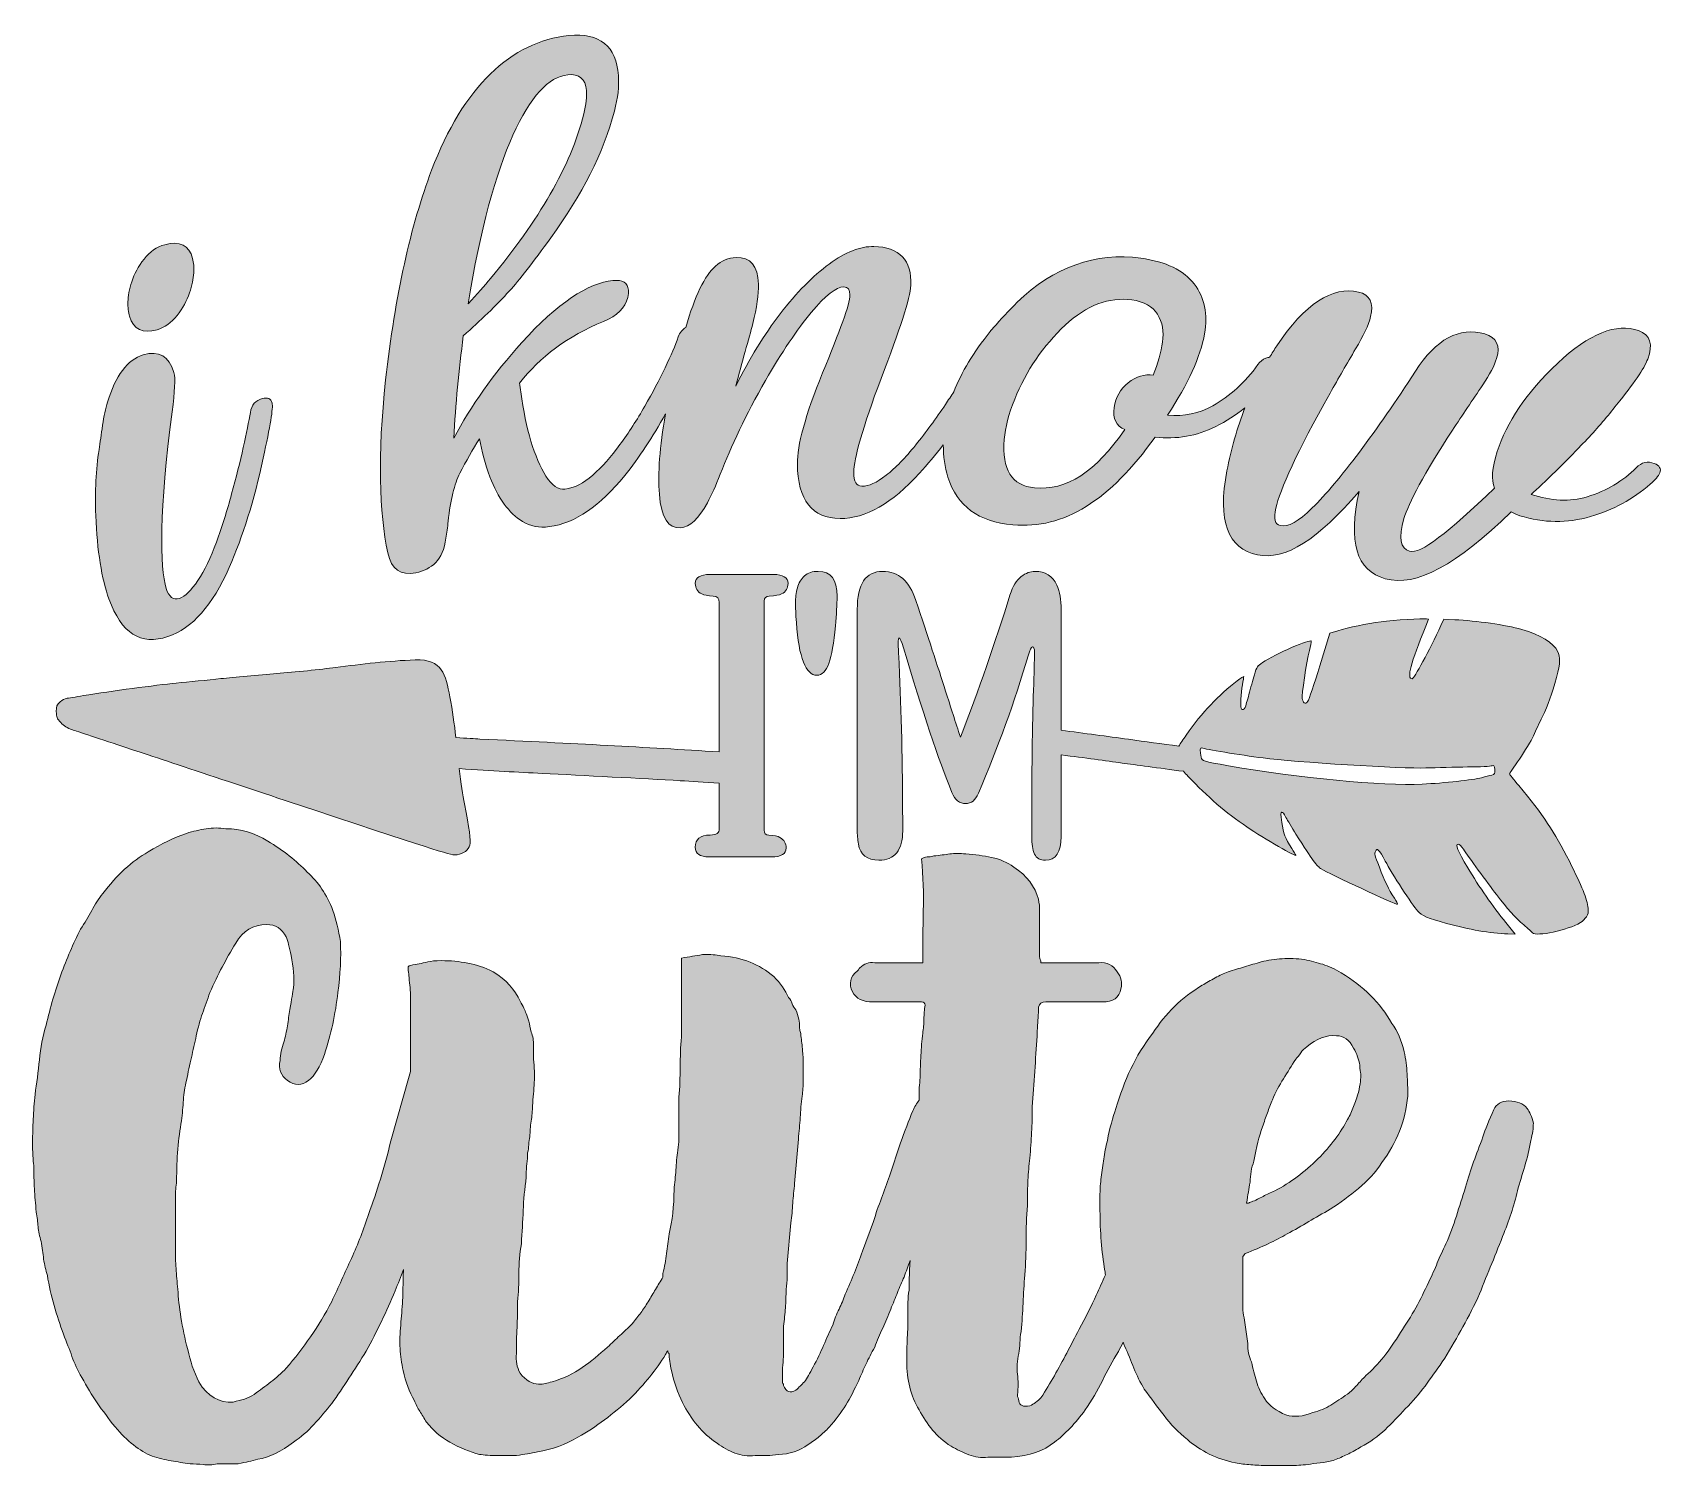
# Model space of a CAD drawing. Header units: inches. Extents: x 0.15 to 5.93, y -5.6 to -0.51.
import ezdxf

# ---------------------------------------------------------------- set-up
doc = ezdxf.new("R2010")
doc.units = ezdxf.units.IN
doc.header["$MEASUREMENT"] = 0
doc.layers.add('Layer 1', color=7, linetype='Continuous')

# ---------------------------------------------------------------- blocks, each defined once
blk = doc.blocks.new('block 2')
at = {"layer": 'Layer 1', "lineweight": 0}
for points, knots in [([(5.3863, -4.3014), (5.36, -4.3014), (5.3425, -4.3116), (5.3338, -4.332), (5.3163, -4.3699), (5.3032, -4.4019), (5.2945, -4.4282), (5.2828, -4.4603), (5.2719, -4.4901), (5.2617, -4.5177), (5.2514, -4.5455), (5.242, -4.5753), (5.2333, -4.6074), (5.2216, -4.6423), (5.2107, -4.6766), (5.2005, -4.7101), (5.1903, -4.7436), (5.1779, -4.7764), (5.1633, -4.8084), (5.1517, -4.8318), (5.1415, -4.8543), (5.1327, -4.8762), (5.124, -4.898), (5.1137, -4.9206), (5.1021, -4.9439), (5.0875, -4.976), (5.0722, -5.0066), (5.0562, -5.0357), (5.0402, -5.0649), (5.022, -5.094), (5.0016, -5.1231), (4.9637, -5.1873), (4.9229, -5.2383), (4.8792, -5.2761), (4.8676, -5.2878), (4.8566, -5.2995), (4.8464, -5.3111), (4.8362, -5.3228), (4.8253, -5.3329), (4.8137, -5.3417), (4.7932, -5.3563), (4.7736, -5.3694), (4.7546, -5.381), (4.7357, -5.3927), (4.7146, -5.4014), (4.6913, -5.4073), (4.6563, -5.4219), (4.6242, -5.4247), (4.5951, -5.416), (4.5601, -5.4014), (4.5354, -5.3825), (4.5208, -5.3592), (4.5062, -5.3388), (4.496, -5.3177), (4.4902, -5.2958), (4.4843, -5.2739), (4.4785, -5.2514), (4.4727, -5.228), (4.464, -5.2077), (4.4596, -5.1858), (4.4596, -5.1625), (4.4596, -5.1625), (4.4465, -5.0707), (4.4465, -5.0707), (4.4436, -5.0591), (4.4421, -5.0474), (4.4421, -5.0357), (4.4421, -5.0241), (4.4421, -5.011), (4.4421, -4.9964), (4.4421, -4.9964), (4.4421, -4.8565), (4.4421, -4.8565), (4.4421, -4.8536), (4.445, -4.8493), (4.4509, -4.8434), (4.5091, -4.8201), (4.5586, -4.7968), (4.5995, -4.7735), (4.6257, -4.7589), (4.6512, -4.7444), (4.676, -4.7297), (4.7007, -4.7152), (4.7262, -4.7006), (4.7525, -4.686), (4.7874, -4.6628), (4.8209, -4.638), (4.853, -4.6117), (4.885, -4.5855), (4.9127, -4.5549), (4.936, -4.5199), (4.9885, -4.45), (5.0191, -4.3713), (5.0278, -4.2839), (5.0278, -4.2577), (5.0271, -4.2315), (5.0256, -4.2052), (5.0242, -4.179), (5.0205, -4.1528), (5.0147, -4.1265), (5.006, -4.0858), (4.9914, -4.0523), (4.971, -4.026), (4.9302, -3.9532), (4.8705, -3.8935), (4.7918, -3.8468), (4.7684, -3.8323), (4.7466, -3.8221), (4.7262, -3.8162), (4.7058, -3.8104), (4.684, -3.8046), (4.6607, -3.7987), (4.6344, -3.7959), (4.6082, -3.7951), (4.582, -3.7965), (4.5558, -3.798), (4.531, -3.8017), (4.5077, -3.8075), (4.4873, -3.8133), (4.4676, -3.8191), (4.4487, -3.8249), (4.4297, -3.8308), (4.41, -3.8366), (4.3897, -3.8424), (4.3751, -3.8483), (4.3598, -3.8555), (4.3438, -3.8643), (4.3277, -3.873), (4.3124, -3.8818), (4.2979, -3.8905), (4.225, -3.9342), (4.1668, -3.991), (4.123, -4.061), (4.0909, -4.1018), (4.0647, -4.144), (4.0444, -4.1877), (4.024, -4.2315), (4.0065, -4.2781), (3.9919, -4.3276), (3.9803, -4.3597), (3.97, -4.3976), (3.9613, -4.4413), (3.9555, -4.4646), (3.9511, -4.4865), (3.9482, -4.5068), (3.9453, -4.5272), (3.9424, -4.5491), (3.9395, -4.5724), (3.9366, -4.5928), (3.9351, -4.6125), (3.9351, -4.6314), (3.9351, -4.6504), (3.9351, -4.6701), (3.9351, -4.6904), (3.9351, -4.7283), (3.9366, -4.7647), (3.9395, -4.7997), (3.9424, -4.8347), (3.9468, -4.8696), (3.9526, -4.9046), (3.9529, -4.9094), (3.9536, -4.9142), (3.9541, -4.9191), (3.9437, -4.9427), (3.933, -4.9664), (3.922, -4.9905), (3.9045, -5.0286), (3.8841, -5.0691), (3.8608, -5.112), (3.8462, -5.1407), (3.8316, -5.1687), (3.8171, -5.1961), (3.8025, -5.2235), (3.7879, -5.2503), (3.7734, -5.2766), (3.7587, -5.3028), (3.7428, -5.329), (3.7253, -5.3552), (3.7136, -5.3672), (3.7005, -5.3767), (3.686, -5.3838), (3.6626, -5.3886), (3.6495, -5.3826), (3.6466, -5.3659), (3.6466, -5.3612), (3.6459, -5.3576), (3.6444, -5.3552), (3.6429, -5.3529), (3.6422, -5.3493), (3.6422, -5.3445), (3.6451, -5.3183), (3.6451, -5.2939), (3.6422, -5.2712), (3.6393, -5.2486), (3.6407, -5.2241), (3.6466, -5.1979), (3.6495, -5.186), (3.651, -5.1734), (3.651, -5.1603), (3.651, -5.1472), (3.6524, -5.1335), (3.6553, -5.1192), (3.6582, -5.0858), (3.6604, -5.0525), (3.6619, -5.0191), (3.6633, -4.9857), (3.6655, -4.9524), (3.6685, -4.9189), (3.6713, -4.8784), (3.6728, -4.8373), (3.6728, -4.7956), (3.6728, -4.7539), (3.6743, -4.7128), (3.6772, -4.6722), (3.6772, -4.6722), (3.6772, -4.6615), (3.6772, -4.6615), (3.6772, -4.6353), (3.6779, -4.6091), (3.6794, -4.5828), (3.6808, -4.5566), (3.683, -4.5304), (3.686, -4.5041), (3.6888, -4.4732), (3.691, -4.4428), (3.6925, -4.4129), (3.6939, -4.3832), (3.6947, -4.3528), (3.6947, -4.3218), (3.6976, -4.2812), (3.7005, -4.2395), (3.7034, -4.1966), (3.7063, -4.1537), (3.7092, -4.112), (3.7122, -4.0714), (3.7122, -4.0524), (3.7129, -4.0351), (3.7144, -4.0196), (3.7158, -4.0041), (3.7165, -3.9868), (3.7165, -3.9677), (3.7194, -3.9558), (3.7282, -3.9498), (3.7428, -3.9498), (3.7428, -3.9498), (3.9438, -3.9498), (3.9438, -3.9498), (3.9817, -3.9498), (4.0035, -3.9344), (4.0094, -3.9033), (4.0152, -3.8819), (4.0108, -3.8617), (3.9963, -3.8426), (3.9817, -3.8188), (3.9598, -3.808), (3.9307, -3.8104), (3.9307, -3.8104), (3.7515, -3.8104), (3.7515, -3.8104), (3.7515, -3.8104), (3.7253, -3.8104), (3.7253, -3.8104), (3.7253, -3.8056), (3.7245, -3.8021), (3.7231, -3.7996), (3.7216, -3.7973), (3.7209, -3.7937), (3.7209, -3.7889), (3.7209, -3.7889), (3.7209, -3.6709), (3.7209, -3.6709), (3.7209, -3.6566), (3.7209, -3.6423), (3.7209, -3.628), (3.7209, -3.6137), (3.7194, -3.5994), (3.7165, -3.5851), (3.7049, -3.5398), (3.6757, -3.5017), (3.6291, -3.4707), (3.6058, -3.454), (3.5795, -3.4427), (3.5504, -3.4367), (3.5213, -3.4308), (3.4907, -3.4266), (3.4587, -3.4242), (3.4382, -3.4218), (3.4193, -3.4218), (3.4018, -3.4242), (3.3843, -3.4266), (3.3654, -3.429), (3.345, -3.4313), (3.3363, -3.4337), (3.3282, -3.4349), (3.321, -3.4349), (3.3137, -3.4349), (3.3071, -3.4373), (3.3013, -3.442), (3.3071, -3.5041), (3.3093, -3.5654), (3.3079, -3.6262), (3.3064, -3.687), (3.3057, -3.7484), (3.3057, -3.8104), (3.3057, -3.8104), (3.2794, -3.8104), (3.2794, -3.8104), (3.2794, -3.8104), (3.1352, -3.8104), (3.1352, -3.8104), (3.1148, -3.808), (3.0974, -3.814), (3.0828, -3.8283), (3.0799, -3.8307), (3.0784, -3.8325), (3.0784, -3.8336), (3.0784, -3.8348), (3.0769, -3.8366), (3.074, -3.839), (3.0478, -3.8604), (3.042, -3.8855), (3.0565, -3.9141), (3.0682, -3.938), (3.093, -3.9498), (3.1308, -3.9498), (3.1308, -3.9498), (3.2838, -3.9498), (3.2838, -3.9498), (3.2838, -3.9498), (3.3013, -3.9498), (3.3013, -3.9498), (3.31, -3.9498), (3.3144, -3.9534), (3.3144, -3.9606), (3.3115, -3.9773), (3.31, -3.994), (3.31, -4.0106), (3.31, -4.0273), (3.3085, -4.044), (3.3057, -4.0607), (3.3027, -4.087), (3.3006, -4.1132), (3.2991, -4.1394), (3.2976, -4.1656), (3.2969, -4.1918), (3.2969, -4.2181), (3.294, -4.2419), (3.2926, -4.2651), (3.2926, -4.2878), (3.2926, -4.2913), (3.2926, -4.2951), (3.2926, -4.2987), (3.2844, -4.3096), (3.2771, -4.322), (3.2707, -4.3364), (3.2561, -4.3713), (3.2415, -4.4092), (3.227, -4.45), (3.227, -4.45), (3.1877, -4.568), (3.1877, -4.568), (3.1789, -4.5943), (3.1694, -4.6205), (3.1593, -4.6467), (3.149, -4.6729), (3.1396, -4.7006), (3.1308, -4.7297), (3.1308, -4.7297), (3.0915, -4.8347), (3.0915, -4.8347), (3.0828, -4.8609), (3.0733, -4.8864), (3.0631, -4.9111), (3.0529, -4.9359), (3.0419, -4.9614), (3.0303, -4.9876), (3.0244, -5.0051), (3.0172, -5.0226), (3.0085, -5.0401), (2.9997, -5.0576), (2.9924, -5.0766), (2.9866, -5.0969), (2.9749, -5.1203), (2.964, -5.1443), (2.9538, -5.169), (2.9436, -5.1938), (2.9312, -5.2193), (2.9167, -5.2455), (2.905, -5.2689), (2.8948, -5.2864), (2.8861, -5.298), (2.8802, -5.3038), (2.8751, -5.3089), (2.8708, -5.3133), (2.8664, -5.3177), (2.8613, -5.3228), (2.8555, -5.3286), (2.8351, -5.3402), (2.8205, -5.3345), (2.8118, -5.3111), (2.8118, -5.3082), (2.811, -5.306), (2.8096, -5.3045), (2.8081, -5.3031), (2.8074, -5.3009), (2.8074, -5.298), (2.8074, -5.298), (2.8074, -5.2586), (2.8074, -5.2586), (2.8103, -5.2324), (2.8118, -5.2062), (2.8118, -5.18), (2.8118, -5.1537), (2.8118, -5.1275), (2.8118, -5.1013), (2.8146, -5.078), (2.8168, -5.0561), (2.8183, -5.0357), (2.8198, -5.0154), (2.8205, -4.9935), (2.8205, -4.9702), (2.8234, -4.9556), (2.8249, -4.9403), (2.8249, -4.9243), (2.8249, -4.9083), (2.8249, -4.893), (2.8249, -4.8784), (2.8249, -4.8784), (2.838, -4.7341), (2.838, -4.7341), (2.8409, -4.7108), (2.843, -4.6875), (2.8445, -4.6642), (2.846, -4.6409), (2.8482, -4.6176), (2.8511, -4.5943), (2.8511, -4.5943), (2.8642, -4.4369), (2.8642, -4.4369), (2.8671, -4.4107), (2.8693, -4.3852), (2.8708, -4.3604), (2.8722, -4.3357), (2.8744, -4.3101), (2.8773, -4.2839), (2.8802, -4.2664), (2.8817, -4.2483), (2.8817, -4.2293), (2.8817, -4.2103), (2.8817, -4.1907), (2.8817, -4.1703), (2.8817, -4.1557), (2.881, -4.1397), (2.8795, -4.1222), (2.878, -4.1047), (2.8758, -4.0872), (2.873, -4.0697), (2.873, -4.0639), (2.8722, -4.0588), (2.8708, -4.0544), (2.8693, -4.0501), (2.8686, -4.045), (2.8686, -4.0391), (2.8686, -4.0216), (2.8642, -4.0013), (2.8555, -3.9779), (2.8496, -3.9721), (2.8452, -3.9648), (2.8424, -3.9561), (2.8394, -3.9473), (2.8351, -3.9401), (2.8293, -3.9342), (2.8176, -3.908), (2.8001, -3.8833), (2.7768, -3.8599), (2.7272, -3.8162), (2.6646, -3.7915), (2.5888, -3.7856), (2.5742, -3.7827), (2.5524, -3.7812), (2.5233, -3.7812), (2.5116, -3.7842), (2.4999, -3.7864), (2.4883, -3.7878), (2.4766, -3.7893), (2.4635, -3.7915), (2.449, -3.7944), (2.449, -3.7944), (2.449, -3.8031), (2.449, -3.8031), (2.449, -3.8031), (2.449, -4.0741), (2.449, -4.0741), (2.446, -4.1091), (2.4446, -4.1448), (2.4446, -4.1812), (2.4446, -4.2177), (2.4431, -4.2533), (2.4402, -4.2883), (2.4402, -4.2883), (2.4402, -4.3976), (2.4402, -4.3976), (2.4402, -4.4122), (2.4402, -4.4253), (2.4402, -4.4369), (2.4402, -4.4486), (2.4387, -4.4617), (2.4359, -4.4762), (2.4329, -4.4996), (2.4307, -4.5229), (2.4293, -4.5462), (2.4278, -4.5695), (2.4256, -4.5928), (2.4227, -4.6161), (2.4227, -4.6744), (2.4169, -4.7269), (2.4053, -4.7735), (2.4023, -4.7968), (2.3994, -4.8201), (2.3965, -4.8434), (2.3936, -4.8667), (2.3892, -4.89), (2.3834, -4.9133), (2.3834, -4.9133), (2.3834, -4.9265), (2.3834, -4.9265), (2.3747, -4.9411), (2.3659, -4.9556), (2.3572, -4.9702), (2.3484, -4.9848), (2.3397, -4.9993), (2.331, -5.0139), (2.3222, -5.0285), (2.3135, -5.0416), (2.3047, -5.0532), (2.296, -5.0649), (2.2857, -5.078), (2.2741, -5.0925), (2.2595, -5.1072), (2.245, -5.1209), (2.2304, -5.1341), (2.2158, -5.1472), (2.2012, -5.161), (2.1867, -5.1756), (2.1575, -5.2018), (2.1277, -5.2259), (2.0971, -5.2477), (2.0665, -5.2696), (2.0308, -5.2864), (1.99, -5.298), (1.9813, -5.3009), (1.9732, -5.3031), (1.966, -5.3045), (1.9587, -5.306), (1.9507, -5.3067), (1.9419, -5.3067), (1.9186, -5.3067), (1.8967, -5.2936), (1.8764, -5.2674), (1.8647, -5.247), (1.8603, -5.2237), (1.8633, -5.1975), (1.8633, -5.1654), (1.8639, -5.1348), (1.8654, -5.1057), (1.8669, -5.0766), (1.8676, -5.046), (1.8676, -5.0139), (1.8705, -4.9818), (1.872, -4.9483), (1.872, -4.9133), (1.872, -4.8784), (1.8749, -4.8434), (1.8807, -4.8084), (1.8836, -4.7677), (1.8858, -4.7283), (1.8873, -4.6904), (1.8887, -4.6526), (1.8924, -4.6132), (1.8982, -4.5724), (1.8982, -4.5724), (1.8982, -4.5636), (1.8982, -4.5636), (1.8982, -4.5491), (1.8989, -4.536), (1.9004, -4.5243), (1.9019, -4.5127), (1.9026, -4.4996), (1.9026, -4.485), (1.9055, -4.4762), (1.907, -4.4668), (1.907, -4.4566), (1.907, -4.4464), (1.9084, -4.4369), (1.9113, -4.4282), (1.9113, -4.4107), (1.9128, -4.3925), (1.9157, -4.3735), (1.9186, -4.3546), (1.9201, -4.3364), (1.9201, -4.3189), (1.9229, -4.2898), (1.9251, -4.2621), (1.9266, -4.2358), (1.9281, -4.2096), (1.9273, -4.1819), (1.9244, -4.1528), (1.9244, -4.1382), (1.9244, -4.1222), (1.9244, -4.1047), (1.9244, -4.0872), (1.9215, -4.0712), (1.9157, -4.0566), (1.9098, -4.0275), (1.904, -4.0057), (1.8982, -3.991), (1.8953, -3.9852), (1.8924, -3.9787), (1.8895, -3.9714), (1.8865, -3.9641), (1.8822, -3.9561), (1.8764, -3.9473), (1.8589, -3.9066), (1.8268, -3.8716), (1.7802, -3.8424), (1.751, -3.8279), (1.7212, -3.8177), (1.6906, -3.8118), (1.66, -3.806), (1.6287, -3.8031), (1.5966, -3.8031), (1.5762, -3.8031), (1.5602, -3.8046), (1.5485, -3.8075), (1.5369, -3.8104), (1.5267, -3.8126), (1.5179, -3.814), (1.5092, -3.8155), (1.499, -3.8177), (1.4873, -3.8206), (1.4844, -3.8206), (1.4815, -3.8221), (1.4786, -3.8249), (1.4786, -3.8337), (1.4793, -3.8424), (1.4808, -3.8512), (1.4822, -3.8599), (1.483, -3.8672), (1.483, -3.873), (1.4858, -3.8964), (1.4873, -3.9189), (1.4873, -3.9408), (1.4873, -3.9626), (1.4873, -3.9852), (1.4873, -4.0085), (1.4873, -4.0085), (1.4873, -4.1964), (1.4873, -4.1964), (1.4873, -4.1964), (1.483, -4.2127), (1.483, -4.2127), (1.483, -4.2127), (1.4174, -4.4431), (1.4174, -4.4431), (1.3941, -4.5383), (1.3679, -4.6242), (1.3388, -4.701), (1.3213, -4.7559), (1.3008, -4.8089), (1.2776, -4.8601), (1.2542, -4.9114), (1.2309, -4.9625), (1.2076, -5.0137), (1.161, -5.1015), (1.1071, -5.1802), (1.0459, -5.2497), (1.0284, -5.268), (1.0102, -5.2845), (0.9913, -5.299), (0.9723, -5.3137), (0.9526, -5.3284), (0.9322, -5.3429), (0.9206, -5.3503), (0.9089, -5.3558), (0.8973, -5.3594), (0.8856, -5.3631), (0.8725, -5.3667), (0.858, -5.3704), (0.8084, -5.374), (0.7676, -5.3503), (0.7356, -5.299), (0.7181, -5.2625), (0.705, -5.2241), (0.6962, -5.1838), (0.6758, -5.1034), (0.6641, -5.0321), (0.6612, -4.9698), (0.6583, -4.9443), (0.6561, -4.9196), (0.6547, -4.8958), (0.6532, -4.872), (0.6525, -4.8473), (0.6525, -4.8217), (0.6525, -4.8217), (0.6525, -4.701), (0.6525, -4.701), (0.6525, -4.6827), (0.6525, -4.6635), (0.6525, -4.6434), (0.6525, -4.6233), (0.6539, -4.6041), (0.6569, -4.5858), (0.6569, -4.5054), (0.6627, -4.434), (0.6744, -4.3718), (0.6772, -4.3462), (0.6794, -4.3216), (0.6809, -4.2977), (0.6824, -4.274), (0.686, -4.2511), (0.6919, -4.2291), (0.6977, -4.1999), (0.7035, -4.1725), (0.7093, -4.1469), (0.7151, -4.1213), (0.721, -4.0957), (0.7268, -4.07), (0.7326, -4.0408), (0.7399, -4.0143), (0.7487, -3.9905), (0.7574, -3.9667), (0.7661, -3.942), (0.7749, -3.9164), (0.7895, -3.8835), (0.804, -3.8533), (0.8186, -3.8259), (0.8332, -3.7985), (0.8492, -3.7702), (0.8667, -3.7408), (0.8929, -3.6969), (0.9293, -3.675), (0.976, -3.675), (1.008, -3.675), (1.0313, -3.6897), (1.0459, -3.7189), (1.0517, -3.7336), (1.0575, -3.7555), (1.0634, -3.7847), (1.0721, -3.825), (1.075, -3.8634), (1.0721, -3.9), (1.0692, -3.9146), (1.0648, -3.9402), (1.059, -3.9768), (1.0561, -3.9951), (1.0531, -4.0143), (1.0503, -4.0344), (1.0473, -4.0545), (1.043, -4.0737), (1.0372, -4.092), (1.0342, -4.103), (1.0313, -4.1139), (1.0284, -4.1249), (1.0255, -4.1359), (1.024, -4.1469), (1.024, -4.1578), (1.0182, -4.1871), (1.0269, -4.2109), (1.0503, -4.2291), (1.0765, -4.2475), (1.1012, -4.2475), (1.1246, -4.2291), (1.1479, -4.2109), (1.1668, -4.1798), (1.1814, -4.1359), (1.2047, -4.0664), (1.2207, -3.9932), (1.2295, -3.9164), (1.2382, -3.8506), (1.2411, -3.7902), (1.2382, -3.7354), (1.2324, -3.6951), (1.2236, -3.6585), (1.212, -3.6256), (1.2003, -3.5964), (1.1872, -3.5708), (1.1727, -3.5488), (1.1581, -3.5269), (1.1406, -3.5068), (1.1202, -3.4885), (1.0823, -3.4482), (1.0357, -3.4116), (0.9803, -3.3787), (0.9337, -3.3495), (0.8842, -3.3348), (0.8317, -3.3348), (0.8084, -3.3312), (0.7851, -3.3312), (0.7618, -3.3348), (0.7384, -3.3385), (0.7151, -3.344), (0.6919, -3.3513), (0.6481, -3.366), (0.6029, -3.3879), (0.5563, -3.4171), (0.498, -3.45), (0.4441, -3.4994), (0.3946, -3.5653), (0.38, -3.5836), (0.3669, -3.6037), (0.3553, -3.6256), (0.3436, -3.6476), (0.3305, -3.6695), (0.3159, -3.6915), (0.2897, -3.7427), (0.2663, -3.7967), (0.246, -3.8533), (0.2256, -3.9101), (0.2081, -3.9695), (0.1936, -4.0316), (0.1819, -4.0719), (0.1739, -4.1131), (0.1695, -4.1551), (0.1651, -4.1972), (0.1601, -4.2383), (0.1542, -4.2785), (0.1514, -4.3078), (0.1492, -4.3371), (0.1477, -4.3663), (0.1462, -4.3956), (0.1455, -4.4212), (0.1455, -4.4431), (0.1455, -4.4834), (0.147, -4.5126), (0.1498, -4.5309), (0.1498, -4.5602), (0.1506, -4.5877), (0.152, -4.6132), (0.1535, -4.6388), (0.1557, -4.6663), (0.1586, -4.6955), (0.1615, -4.7138), (0.1637, -4.7312), (0.1651, -4.7476), (0.1666, -4.7641), (0.1703, -4.7815), (0.1761, -4.7997), (0.179, -4.8217), (0.1819, -4.8428), (0.1848, -4.8628), (0.1878, -4.883), (0.1921, -4.9022), (0.1979, -4.9204), (0.2037, -4.9571), (0.2117, -4.9927), (0.222, -5.0274), (0.2321, -5.0622), (0.2431, -5.096), (0.2548, -5.1289), (0.2663, -5.1583), (0.2766, -5.1847), (0.2853, -5.2085), (0.2941, -5.2323), (0.3057, -5.257), (0.3203, -5.2826), (0.3378, -5.3155), (0.356, -5.3457), (0.3749, -5.3731), (0.3939, -5.4005), (0.415, -5.4289), (0.4383, -5.4581), (0.482, -5.5094), (0.5258, -5.5441), (0.5695, -5.5624), (0.5927, -5.5698), (0.6154, -5.5751), (0.6372, -5.5788), (0.6591, -5.5824), (0.6816, -5.5861), (0.705, -5.5898), (0.7195, -5.5898), (0.7348, -5.5907), (0.7509, -5.5925), (0.7668, -5.5944), (0.7836, -5.5934), (0.8011, -5.5898), (0.8011, -5.5898), (0.8754, -5.5898), (0.8754, -5.5898), (0.89, -5.5861), (0.9023, -5.5834), (0.9126, -5.5816), (0.9228, -5.5797), (0.9337, -5.5769), (0.9454, -5.5734), (0.9861, -5.5661), (1.0284, -5.5459), (1.0721, -5.513), (1.0983, -5.4947), (1.1224, -5.4737), (1.1442, -5.4499), (1.1661, -5.4262), (1.1872, -5.4015), (1.2076, -5.3758), (1.2484, -5.3174), (1.2892, -5.2551), (1.33, -5.1893), (1.3679, -5.1198), (1.4021, -5.0485), (1.4327, -4.9753), (1.4431, -4.9506), (1.4528, -4.9254), (1.4627, -4.9002), (1.4621, -4.9061), (1.4617, -4.9118), (1.4611, -4.9177), (1.4611, -4.9498), (1.4604, -4.9804), (1.4589, -5.0095), (1.4574, -5.0387), (1.4553, -5.0678), (1.4524, -5.0969), (1.4495, -5.1261), (1.4488, -5.1537), (1.4502, -5.18), (1.4517, -5.2062), (1.4553, -5.2324), (1.4611, -5.2586), (1.4699, -5.2995), (1.483, -5.3345), (1.5005, -5.3636), (1.5063, -5.3782), (1.5128, -5.3913), (1.5201, -5.4029), (1.5274, -5.4146), (1.5354, -5.4277), (1.5442, -5.4422), (1.5675, -5.4714), (1.5951, -5.4947), (1.6272, -5.5122), (1.6622, -5.5326), (1.6972, -5.5471), (1.7321, -5.5559), (1.7467, -5.5588), (1.77, -5.5602), (1.8021, -5.5602), (1.8021, -5.5602), (1.8633, -5.5602), (1.8633, -5.5602), (1.8778, -5.5574), (1.8909, -5.5552), (1.9026, -5.5537), (1.9142, -5.5522), (1.9259, -5.5501), (1.9376, -5.5471), (1.99, -5.5384), (2.0381, -5.5209), (2.0818, -5.4947), (2.1138, -5.4772), (2.1452, -5.4568), (2.1758, -5.4335), (2.2064, -5.4102), (2.2362, -5.3854), (2.2654, -5.3592), (2.3178, -5.3067), (2.36, -5.2543), (2.3922, -5.2018), (2.395, -5.1989), (2.3965, -5.1968), (2.3965, -5.1953), (2.3965, -5.1938), (2.398, -5.1916), (2.4009, -5.1887), (2.4009, -5.1946), (2.4023, -5.1975), (2.4053, -5.1975), (2.4053, -5.2149), (2.4081, -5.2353), (2.414, -5.2586), (2.4227, -5.2995), (2.4359, -5.3373), (2.4533, -5.3723), (2.4679, -5.4014), (2.4854, -5.4284), (2.5058, -5.4531), (2.5261, -5.478), (2.5495, -5.499), (2.5757, -5.5165), (2.5961, -5.5311), (2.6173, -5.5428), (2.6391, -5.5515), (2.661, -5.5602), (2.685, -5.5632), (2.7112, -5.5602), (2.7258, -5.5602), (2.7396, -5.5602), (2.7527, -5.5602), (2.7659, -5.5602), (2.7797, -5.5588), (2.7943, -5.5559), (2.8321, -5.5559), (2.8671, -5.5443), (2.8992, -5.5209), (2.9137, -5.5122), (2.9268, -5.5027), (2.9385, -5.4925), (2.9501, -5.4823), (2.9618, -5.4714), (2.9735, -5.4597), (2.9968, -5.4335), (3.0164, -5.4073), (3.0325, -5.381), (3.0485, -5.3548), (3.0638, -5.3257), (3.0784, -5.2936), (3.0871, -5.2733), (3.0959, -5.2536), (3.1046, -5.2346), (3.1134, -5.2157), (3.1235, -5.196), (3.1352, -5.1756), (3.144, -5.1523), (3.1534, -5.1297), (3.1636, -5.1078), (3.1738, -5.086), (3.1833, -5.0634), (3.192, -5.0401), (3.2008, -5.0197), (3.2088, -5.0001), (3.2161, -4.9811), (3.2233, -4.9622), (3.2314, -4.9439), (3.2401, -4.9265), (3.2466, -4.9069), (3.2537, -4.8874), (3.261, -4.8679), (3.2606, -4.8742), (3.2601, -4.8805), (3.2598, -4.8868), (3.2583, -4.9154), (3.2576, -4.944), (3.2576, -4.9726), (3.2547, -4.9869), (3.2532, -5.0012), (3.2532, -5.0155), (3.2532, -5.0298), (3.2532, -5.0441), (3.2532, -5.0584), (3.2532, -5.087), (3.2525, -5.1151), (3.251, -5.1424), (3.2495, -5.1699), (3.2489, -5.1979), (3.2489, -5.2265), (3.2489, -5.2908), (3.2634, -5.3481), (3.2926, -5.3981), (3.3071, -5.4244), (3.3232, -5.4482), (3.3406, -5.4696), (3.3581, -5.4911), (3.38, -5.5102), (3.4062, -5.5269), (3.4266, -5.5388), (3.4477, -5.5489), (3.4696, -5.5573), (3.4914, -5.5657), (3.514, -5.5686), (3.5373, -5.5662), (3.5373, -5.5662), (3.6204, -5.5662), (3.6204, -5.5662), (3.6844, -5.5615), (3.7355, -5.5436), (3.7734, -5.5126), (3.8112, -5.484), (3.8477, -5.4458), (3.8826, -5.3981), (3.9059, -5.3648), (3.9264, -5.3302), (3.9438, -5.2944), (3.9613, -5.2587), (3.9802, -5.2241), (4.0007, -5.1907), (4.0063, -5.1798), (4.0119, -5.1687), (4.0175, -5.1573), (4.0192, -5.162), (4.0208, -5.1666), (4.0225, -5.1712), (4.0341, -5.1975), (4.045, -5.2237), (4.0553, -5.2499), (4.0655, -5.2761), (4.0778, -5.3009), (4.0924, -5.3242), (4.1157, -5.3563), (4.139, -5.3876), (4.1624, -5.4182), (4.1857, -5.4488), (4.2133, -5.4772), (4.2454, -5.5034), (4.292, -5.5443), (4.3488, -5.5719), (4.4159, -5.5865), (4.4334, -5.5893), (4.4515, -5.5915), (4.4705, -5.593), (4.4895, -5.5945), (4.5091, -5.5952), (4.5295, -5.5952), (4.5295, -5.5952), (4.5514, -5.5952), (4.5514, -5.5952), (4.5747, -5.5952), (4.5965, -5.5952), (4.617, -5.5952), (4.6373, -5.5952), (4.6592, -5.5937), (4.6825, -5.5908), (4.6971, -5.5879), (4.7124, -5.5857), (4.7284, -5.5843), (4.7444, -5.5828), (4.7597, -5.5792), (4.7743, -5.5734), (4.7889, -5.5675), (4.8034, -5.561), (4.818, -5.5537), (4.8326, -5.5464), (4.8471, -5.5384), (4.8617, -5.5296), (4.8938, -5.5122), (4.9222, -5.4918), (4.947, -5.4685), (4.9717, -5.4452), (4.9957, -5.4204), (5.0191, -5.3941), (5.0453, -5.3679), (5.0686, -5.341), (5.089, -5.3133), (5.1094, -5.2856), (5.1298, -5.2572), (5.1502, -5.228), (5.1735, -5.1902), (5.1954, -5.1531), (5.2158, -5.1166), (5.2361, -5.0802), (5.2566, -5.0416), (5.277, -5.0007), (5.2915, -4.9629), (5.3061, -4.9265), (5.3207, -4.8915), (5.3352, -4.8565), (5.3498, -4.8201), (5.3644, -4.7822), (5.3877, -4.7269), (5.4052, -4.6729), (5.4169, -4.6205), (5.4256, -4.5914), (5.4343, -4.5622), (5.4431, -4.5331), (5.4518, -4.504), (5.4591, -4.4734), (5.4649, -4.4413), (5.4707, -4.418), (5.4737, -4.3976), (5.4737, -4.3801), (5.4678, -4.3568), (5.4606, -4.3393), (5.4518, -4.3276), (5.4372, -4.3101), (5.4154, -4.3014), (5.3863, -4.3014)], [0, 0, 0, 0, 1, 1, 1, 2, 2, 2, 3, 3, 3, 4, 4, 4, 5, 5, 5, 6, 6, 6, 7, 7, 7, 8, 8, 8, 9, 9, 9, 10, 10, 10, 11, 11, 11, 12, 12, 12, 13, 13, 13, 14, 14, 14, 15, 15, 15, 16, 16, 16, 17, 17, 17, 18, 18, 18, 19, 19, 19, 20, 20, 20, 21, 21, 21, 22, 22, 22, 23, 23, 23, 24, 24, 24, 25, 25, 25, 26, 26, 26, 27, 27, 27, 28, 28, 28, 29, 29, 29, 30, 30, 30, 31, 31, 31, 32, 32, 32, 33, 33, 33, 34, 34, 34, 35, 35, 35, 36, 36, 36, 37, 37, 37, 38, 38, 38, 39, 39, 39, 40, 40, 40, 41, 41, 41, 42, 42, 42, 43, 43, 43, 44, 44, 44, 45, 45, 45, 46, 46, 46, 47, 47, 47, 48, 48, 48, 49, 49, 49, 50, 50, 50, 51, 51, 51, 52, 52, 52, 53, 53, 53, 54, 54, 54, 55, 55, 55, 56, 56, 56, 57, 57, 57, 58, 58, 58, 59, 59, 59, 60, 60, 60, 61, 61, 61, 62, 62, 62, 63, 63, 63, 64, 64, 64, 65, 65, 65, 66, 66, 66, 67, 67, 67, 68, 68, 68, 69, 69, 69, 70, 70, 70, 71, 71, 71, 72, 72, 72, 73, 73, 73, 74, 74, 74, 75, 75, 75, 76, 76, 76, 77, 77, 77, 78, 78, 78, 79, 79, 79, 80, 80, 80, 81, 81, 81, 82, 82, 82, 83, 83, 83, 84, 84, 84, 85, 85, 85, 86, 86, 86, 87, 87, 87, 88, 88, 88, 89, 89, 89, 90, 90, 90, 91, 91, 91, 92, 92, 92, 93, 93, 93, 94, 94, 94, 95, 95, 95, 96, 96, 96, 97, 97, 97, 98, 98, 98, 99, 99, 99, 100, 100, 100, 101, 101, 101, 102, 102, 102, 103, 103, 103, 104, 104, 104, 105, 105, 105, 106, 106, 106, 107, 107, 107, 108, 108, 108, 109, 109, 109, 110, 110, 110, 111, 111, 111, 112, 112, 112, 113, 113, 113, 114, 114, 114, 115, 115, 115, 116, 116, 116, 117, 117, 117, 118, 118, 118, 119, 119, 119, 120, 120, 120, 121, 121, 121, 122, 122, 122, 123, 123, 123, 124, 124, 124, 125, 125, 125, 126, 126, 126, 127, 127, 127, 128, 128, 128, 129, 129, 129, 130, 130, 130, 131, 131, 131, 132, 132, 132, 133, 133, 133, 134, 134, 134, 135, 135, 135, 136, 136, 136, 137, 137, 137, 138, 138, 138, 139, 139, 139, 140, 140, 140, 141, 141, 141, 142, 142, 142, 143, 143, 143, 144, 144, 144, 145, 145, 145, 146, 146, 146, 147, 147, 147, 148, 148, 148, 149, 149, 149, 150, 150, 150, 151, 151, 151, 152, 152, 152, 153, 153, 153, 154, 154, 154, 155, 155, 155, 156, 156, 156, 157, 157, 157, 158, 158, 158, 159, 159, 159, 160, 160, 160, 161, 161, 161, 162, 162, 162, 163, 163, 163, 164, 164, 164, 165, 165, 165, 166, 166, 166, 167, 167, 167, 168, 168, 168, 169, 169, 169, 170, 170, 170, 171, 171, 171, 172, 172, 172, 173, 173, 173, 174, 174, 174, 175, 175, 175, 176, 176, 176, 177, 177, 177, 178, 178, 178, 179, 179, 179, 180, 180, 180, 181, 181, 181, 182, 182, 182, 183, 183, 183, 184, 184, 184, 185, 185, 185, 186, 186, 186, 187, 187, 187, 188, 188, 188, 189, 189, 189, 190, 190, 190, 191, 191, 191, 192, 192, 192, 193, 193, 193, 194, 194, 194, 195, 195, 195, 196, 196, 196, 197, 197, 197, 198, 198, 198, 199, 199, 199, 200, 200, 200, 201, 201, 201, 202, 202, 202, 203, 203, 203, 204, 204, 204, 205, 205, 205, 206, 206, 206, 207, 207, 207, 208, 208, 208, 209, 209, 209, 210, 210, 210, 211, 211, 211, 212, 212, 212, 213, 213, 213, 214, 214, 214, 215, 215, 215, 216, 216, 216, 217, 217, 217, 218, 218, 218, 219, 219, 219, 220, 220, 220, 221, 221, 221, 222, 222, 222, 223, 223, 223, 224, 224, 224, 225, 225, 225, 226, 226, 226, 227, 227, 227, 228, 228, 228, 229, 229, 229, 230, 230, 230, 231, 231, 231, 232, 232, 232, 233, 233, 233, 234, 234, 234, 235, 235, 235, 236, 236, 236, 237, 237, 237, 238, 238, 238, 239, 239, 239, 240, 240, 240, 241, 241, 241, 242, 242, 242, 243, 243, 243, 244, 244, 244, 245, 245, 245, 246, 246, 246, 247, 247, 247, 248, 248, 248, 249, 249, 249, 250, 250, 250, 251, 251, 251, 252, 252, 252, 253, 253, 253, 254, 254, 254, 255, 255, 255, 256, 256, 256, 257, 257, 257, 258, 258, 258, 259, 259, 259, 260, 260, 260, 261, 261, 261, 262, 262, 262, 263, 263, 263, 264, 264, 264, 265, 265, 265, 266, 266, 266, 267, 267, 267, 268, 268, 268, 269, 269, 269, 270, 270, 270, 271, 271, 271, 272, 272, 272, 273, 273, 273, 274, 274, 274, 275, 275, 275, 276, 276, 276, 277, 277, 277, 278, 278, 278, 279, 279, 279, 280, 280, 280, 281, 281, 281, 282, 282, 282, 283, 283, 283, 284, 284, 284, 285, 285, 285, 286, 286, 286, 287, 287, 287, 288, 288, 288, 289, 289, 289, 290, 290, 290, 291, 291, 291, 292, 292, 292, 293, 293, 293, 294, 294, 294, 295, 295, 295, 296, 296, 296, 297, 297, 297, 298, 298, 298, 299, 299, 299, 300, 300, 300, 301, 301, 301, 302, 302, 302, 303, 303, 303, 304, 304, 304, 305, 305, 305, 306, 306, 306, 307, 307, 307, 308, 308, 308, 309, 309, 309, 310, 310, 310, 311, 311, 311, 312, 312, 312, 313, 313, 313, 314, 314, 314, 315, 315, 315, 316, 316, 316, 317, 317, 317, 318, 318, 318, 319, 319, 319, 320, 320, 320, 321, 321, 321, 322, 322, 322, 323, 323, 323, 324, 324, 324, 325, 325, 325, 326, 326, 326, 327, 327, 327, 328, 328, 328, 329, 329, 329, 330, 330, 330, 331, 331, 331, 332, 332, 332, 333, 333, 333, 334, 334, 334, 335, 335, 335, 336, 336, 336, 337, 337, 337, 338, 338, 338, 339, 339, 339, 340, 340, 340, 341, 341, 341, 342, 342, 342, 343, 343, 343, 344, 344, 344, 345, 345, 345, 346, 346, 346, 347, 347, 347, 348, 348, 348, 349, 349, 349, 350, 350, 350, 351, 351, 351, 352, 352, 352, 353, 353, 353, 354, 354, 354, 355, 355, 355, 356, 356, 356, 357, 357, 357, 358, 358, 358, 359, 359, 359, 360, 360, 360, 361, 361, 361, 362, 362, 362, 363, 363, 363, 364, 364, 364, 365, 365, 365, 366, 366, 366, 367, 367, 367, 368, 368, 368, 369, 369, 369, 370, 370, 370, 371, 371, 371, 372, 372, 372, 373, 373, 373, 374, 374, 374, 375, 375, 375, 376, 376, 376, 377, 377, 377, 378, 378, 378, 379, 379, 379, 380, 380, 380, 381, 381, 381, 382, 382, 382, 383, 383, 383, 384, 384, 384, 385, 385, 385, 386, 386, 386, 387, 387, 387, 388, 388, 388, 389, 389, 389, 390, 390, 390, 391, 391, 391, 391]), ([(4.4618, -4.6248), (4.4632, -4.6132), (4.4654, -4.6016), (4.4683, -4.5899), (4.4683, -4.5636), (4.4727, -4.5389), (4.4815, -4.5156), (4.4902, -4.466), (4.5004, -4.4253), (4.5121, -4.3932), (4.5179, -4.3757), (4.5237, -4.359), (4.5295, -4.3429), (4.5354, -4.3269), (4.5412, -4.3116), (4.547, -4.297), (4.5586, -4.2708), (4.5717, -4.2461), (4.5864, -4.2227), (4.6009, -4.1994), (4.6154, -4.1761), (4.6301, -4.1528), (4.6359, -4.147), (4.6417, -4.1397), (4.6476, -4.1309), (4.6534, -4.1222), (4.6607, -4.1149), (4.6694, -4.1091), (4.7044, -4.08), (4.7393, -4.0669), (4.7743, -4.0697), (4.8005, -4.0697), (4.8209, -4.0843), (4.8355, -4.1134), (4.8471, -4.1339), (4.8544, -4.1543), (4.8574, -4.1746), (4.8574, -4.1892), (4.8588, -4.1994), (4.8617, -4.2052), (4.8617, -4.2198), (4.8588, -4.2417), (4.853, -4.2708), (4.8471, -4.2883), (4.8413, -4.3051), (4.8355, -4.3211), (4.8296, -4.3371), (4.8224, -4.3524), (4.8137, -4.367), (4.7903, -4.4136), (4.7553, -4.4603), (4.7088, -4.5068), (4.6621, -4.5535), (4.6111, -4.5914), (4.5558, -4.6205), (4.5412, -4.6263), (4.5273, -4.6329), (4.5142, -4.6401), (4.5011, -4.6474), (4.4873, -4.654), (4.4727, -4.6598), (4.4698, -4.6598), (4.4676, -4.6606), (4.4662, -4.662), (4.4647, -4.6635), (4.461, -4.6642), (4.4552, -4.6642), (4.4581, -4.6496), (4.4603, -4.6365), (4.4618, -4.6248)], [0, 0, 0, 0, 1, 1, 1, 2, 2, 2, 3, 3, 3, 4, 4, 4, 5, 5, 5, 6, 6, 6, 7, 7, 7, 8, 8, 8, 9, 9, 9, 10, 10, 10, 11, 11, 11, 12, 12, 12, 13, 13, 13, 14, 14, 14, 15, 15, 15, 16, 16, 16, 17, 17, 17, 18, 18, 18, 19, 19, 19, 20, 20, 20, 21, 21, 21, 22, 22, 22, 23, 23, 23, 23])]:
    blk.add_open_spline(points, degree=3, knots=knots, dxfattribs=at)
blk = doc.blocks.new('block 3')
at = {"layer": 'Layer 1', "lineweight": 0}
for points, knots in [([(5.9028, -2.0381), (5.8795, -2.029), (5.8581, -2.034), (5.8389, -2.053), (5.7917, -2.1009), (5.7335, -2.1351), (5.6645, -2.1563), (5.6026, -2.1747), (5.5369, -2.1717), (5.466, -2.1477), (5.4884, -2.1276), (5.5172, -2.1002), (5.5529, -2.0655), (5.5886, -2.0309), (5.6257, -1.993), (5.6643, -1.952), (5.7028, -1.9109), (5.7379, -1.8703), (5.7693, -1.8297), (5.8295, -1.7555), (5.8668, -1.7017), (5.8796, -1.6676), (5.8994, -1.6153), (5.8886, -1.5814), (5.8471, -1.5664), (5.7694, -1.5383), (5.6719, -1.5763), (5.56, -1.6818), (5.4482, -1.7875), (5.3782, -1.8931), (5.3454, -1.9957), (5.3269, -2.054), (5.3238, -2.0971), (5.3359, -2.1252), (5.17, -2.2841), (5.0733, -2.3612), (5.0337, -2.3498), (5.0017, -2.3406), (4.9952, -2.302), (5.0144, -2.2338), (5.0301, -2.1791), (5.0856, -2.0737), (5.1861, -1.9201), (5.2217, -1.8663), (5.2576, -1.8127), (5.294, -1.7592), (5.3186, -1.7226), (5.335, -1.6914), (5.343, -1.6654), (5.3571, -1.6198), (5.3432, -1.5906), (5.3014, -1.5783), (5.2113, -1.5519), (5.128, -1.5964), (5.0549, -1.7108), (4.9862, -1.8173), (4.9201, -1.9129), (4.8563, -1.9975), (4.7925, -2.0821), (4.737, -2.1484), (4.6887, -2.1961), (4.6404, -2.2439), (4.6028, -2.2648), (4.5746, -2.2586), (4.5563, -2.2546), (4.5512, -2.234), (4.5593, -2.1969), (4.5737, -2.1323), (4.6349, -1.9951), (4.7517, -1.7886), (4.7816, -1.7359), (4.8119, -1.6834), (4.8425, -1.6311), (4.8705, -1.585), (4.8885, -1.5468), (4.8959, -1.5164), (4.9079, -1.468), (4.8935, -1.4389), (4.8527, -1.4294), (4.7607, -1.408), (4.6618, -1.4715), (4.5627, -1.6201), (4.5539, -1.6336), (4.5456, -1.6473), (4.5374, -1.661), (4.5332, -1.6617), (4.5288, -1.6628), (4.5242, -1.6645), (4.5128, -1.6688), (4.5033, -1.6763), (4.496, -1.6869), (4.4501, -1.7501), (4.3967, -1.7987), (4.3357, -1.8332), (4.2869, -1.8605), (4.2337, -1.8715), (4.1753, -1.8665), (4.2474, -1.7552), (4.2922, -1.6595), (4.3063, -1.578), (4.3183, -1.5082), (4.3065, -1.449), (4.2696, -1.4007), (4.2327, -1.3525), (4.1694, -1.3214), (4.0804, -1.3093), (3.9195, -1.2875), (3.77, -1.3403), (3.6415, -1.4655), (3.6102, -1.4962), (3.5819, -1.5266), (3.5564, -1.5568), (3.5524, -1.5605), (3.5488, -1.5649), (3.5455, -1.5701), (3.486, -1.6429), (3.4433, -1.7143), (3.416, -1.7837), (3.4064, -1.7984), (3.3966, -1.8132), (3.3865, -1.8283), (3.3525, -1.8789), (3.3173, -1.9269), (3.2809, -1.9724), (3.2444, -2.0178), (3.2095, -2.0537), (3.1758, -2.08), (3.1422, -2.1062), (3.1136, -2.1192), (3.0897, -2.1188), (3.0701, -2.1185), (3.0605, -2.1022), (3.0609, -2.0698), (3.0618, -2.0216), (3.0921, -1.9099), (3.158, -1.7359), (3.2244, -1.562), (3.2616, -1.4523), (3.2634, -1.4056), (3.2673, -1.3164), (3.2236, -1.2697), (3.1323, -1.2678), (3.0849, -1.2668), (3.0316, -1.2874), (2.9737, -1.3299), (2.9158, -1.3724), (2.8576, -1.4312), (2.8, -1.5063), (2.7425, -1.5813), (2.6896, -1.6672), (2.6419, -1.7637), (2.6526, -1.7222), (2.6637, -1.6813), (2.6752, -1.641), (2.6866, -1.6008), (2.6958, -1.5675), (2.7025, -1.5411), (2.7164, -1.4842), (2.7232, -1.4375), (2.7223, -1.4011), (2.7208, -1.3364), (2.6943, -1.3047), (2.6429, -1.3066), (2.6158, -1.3077), (2.5913, -1.318), (2.5698, -1.3375), (2.5318, -1.3713), (2.4962, -1.444), (2.4647, -1.5551), (2.4527, -1.5616), (2.4437, -1.5728), (2.4378, -1.5888), (2.4276, -1.6183), (2.412, -1.6547), (2.3912, -1.6981), (2.3704, -1.7416), (2.3462, -1.7872), (2.3189, -1.835), (2.2915, -1.8829), (2.2621, -1.9282), (2.2307, -1.9712), (2.1994, -2.0142), (2.1674, -2.0502), (2.1344, -2.0794), (2.1015, -2.1086), (2.0687, -2.1252), (2.0357, -2.1293), (2.0117, -2.1323), (1.9892, -2.1168), (1.9679, -2.0829), (1.9271, -2.0173), (1.897, -1.9179), (1.8789, -1.7841), (1.8775, -1.7737), (1.8761, -1.7632), (1.8747, -1.7528), (1.9455, -1.6601), (2.045, -1.5861), (2.1725, -1.5339), (2.2211, -1.5137), (2.2498, -1.4855), (2.2585, -1.4487), (2.2606, -1.4387), (2.2614, -1.4299), (2.2608, -1.4222), (2.2587, -1.3966), (2.2404, -1.3852), (2.2059, -1.3884), (2.1194, -1.3964), (2.0082, -1.469), (1.8823, -1.6087), (1.7814, -1.7208), (1.7014, -1.8345), (1.6407, -1.9481), (1.6474, -1.8282), (1.6586, -1.7071), (1.6747, -1.5849), (1.7362, -1.5309), (1.791, -1.4777), (1.8387, -1.425), (1.8736, -1.3871), (1.9215, -1.3243), (1.9849, -1.2373), (2.0954, -1.0843), (2.1729, -0.9353), (2.2113, -0.7872), (2.2234, -0.7404), (2.2283, -0.6982), (2.2255, -0.6608), (2.218, -0.5565), (2.1594, -0.5083), (2.0497, -0.5191), (1.8443, -0.5397), (1.6742, -0.7015), (1.5621, -0.997), (1.4884, -1.1921), (1.4321, -1.4408), (1.3989, -1.7416), (1.3698, -2.0087), (1.3763, -2.2132), (1.4065, -2.3557), (1.419, -2.414), (1.4522, -2.4372), (1.5061, -2.4262), (1.5349, -2.4203), (1.5584, -2.4083), (1.5769, -2.3899), (1.5953, -2.3714), (1.6074, -2.3427), (1.6132, -2.3035), (1.6162, -2.2847), (1.6188, -2.2646), (1.6209, -2.2434), (1.629, -2.1678), (1.6431, -2.1108), (1.6626, -2.0725), (1.6847, -2.0296), (1.7079, -1.9888), (1.7321, -1.9501), (1.7397, -1.9951), (1.7522, -2.0402), (1.7692, -2.0853), (1.7976, -2.1614), (1.8364, -2.2142), (1.8853, -2.2444), (1.9125, -2.2612), (1.9439, -2.2671), (1.9801, -2.2623), (2.0729, -2.2499), (2.1602, -2.1895), (2.2479, -2.0806), (2.2987, -2.0176), (2.3467, -1.9447), (2.3924, -1.8624), (2.3716, -1.9792), (2.3651, -2.0741), (2.3708, -2.1471), (2.3773, -2.23), (2.4022, -2.2696), (2.4455, -2.2666), (2.4794, -2.2642), (2.5109, -2.2344), (2.5412, -2.1772), (2.5561, -2.1501), (2.5713, -2.1164), (2.5871, -2.076), (2.6248, -1.9776), (2.6774, -1.8663), (2.7477, -1.7432), (2.8051, -1.643), (2.8598, -1.5626), (2.9101, -1.5017), (2.9604, -1.4409), (2.9995, -1.4108), (3.0256, -1.411), (3.0402, -1.4111), (3.0473, -1.4207), (3.047, -1.4397), (3.0467, -1.4736), (3.0125, -1.5655), (2.9502, -1.7165), (2.8881, -1.8675), (2.8601, -1.9754), (2.8607, -2.039), (2.8625, -2.169), (2.9131, -2.2328), (3.0122, -2.2334), (3.1038, -2.234), (3.1958, -2.1801), (3.2946, -2.072), (3.3229, -2.0411), (3.351, -2.0075), (3.3789, -1.9713), (3.3789, -2.0124), (3.3843, -2.0509), (3.3953, -2.0864), (3.4274, -2.1897), (3.5037, -2.2447), (3.626, -2.2558), (3.8076, -2.2724), (3.9697, -2.1696), (4.131, -1.9445), (4.2071, -1.9531), (4.2783, -1.9407), (4.3461, -1.9071), (4.3827, -1.8885), (4.4173, -1.8662), (4.4498, -1.8401), (4.4219, -1.9121), (4.4006, -1.9868), (4.3857, -2.0641), (4.352, -2.2418), (4.3885, -2.3401), (4.4941, -2.3625), (4.5929, -2.3835), (4.7094, -2.3075), (4.8553, -2.137), (4.8146, -2.3164), (4.8456, -2.4187), (4.9477, -2.4471), (5.0584, -2.478), (5.2018, -2.397), (5.3945, -2.2099), (5.4039, -2.2152), (5.4141, -2.2196), (5.4252, -2.2234), (5.5103, -2.2498), (5.5933, -2.2508), (5.6765, -2.2264), (5.7568, -2.203), (5.8276, -2.165), (5.8888, -2.1112), (5.9068, -2.0957), (5.918, -2.0825), (5.9224, -2.0715), (5.9283, -2.0567), (5.9218, -2.0456), (5.9028, -2.0381)], [0, 0, 0, 0, 1, 1, 1, 2, 2, 2, 3, 3, 3, 4, 4, 4, 5, 5, 5, 6, 6, 6, 7, 7, 7, 8, 8, 8, 9, 9, 9, 10, 10, 10, 11, 11, 11, 12, 12, 12, 13, 13, 13, 14, 14, 14, 15, 15, 15, 16, 16, 16, 17, 17, 17, 18, 18, 18, 19, 19, 19, 20, 20, 20, 21, 21, 21, 22, 22, 22, 23, 23, 23, 24, 24, 24, 25, 25, 25, 26, 26, 26, 27, 27, 27, 28, 28, 28, 29, 29, 29, 30, 30, 30, 31, 31, 31, 32, 32, 32, 33, 33, 33, 34, 34, 34, 35, 35, 35, 36, 36, 36, 37, 37, 37, 38, 38, 38, 39, 39, 39, 40, 40, 40, 41, 41, 41, 42, 42, 42, 43, 43, 43, 44, 44, 44, 45, 45, 45, 46, 46, 46, 47, 47, 47, 48, 48, 48, 49, 49, 49, 50, 50, 50, 51, 51, 51, 52, 52, 52, 53, 53, 53, 54, 54, 54, 55, 55, 55, 56, 56, 56, 57, 57, 57, 58, 58, 58, 59, 59, 59, 60, 60, 60, 61, 61, 61, 62, 62, 62, 63, 63, 63, 64, 64, 64, 65, 65, 65, 66, 66, 66, 67, 67, 67, 68, 68, 68, 69, 69, 69, 70, 70, 70, 71, 71, 71, 72, 72, 72, 73, 73, 73, 74, 74, 74, 75, 75, 75, 76, 76, 76, 77, 77, 77, 78, 78, 78, 79, 79, 79, 80, 80, 80, 81, 81, 81, 82, 82, 82, 83, 83, 83, 84, 84, 84, 85, 85, 85, 86, 86, 86, 87, 87, 87, 88, 88, 88, 89, 89, 89, 90, 90, 90, 91, 91, 91, 92, 92, 92, 93, 93, 93, 94, 94, 94, 95, 95, 95, 96, 96, 96, 97, 97, 97, 98, 98, 98, 99, 99, 99, 100, 100, 100, 101, 101, 101, 102, 102, 102, 103, 103, 103, 104, 104, 104, 105, 105, 105, 106, 106, 106, 107, 107, 107, 108, 108, 108, 109, 109, 109, 110, 110, 110, 111, 111, 111, 112, 112, 112, 113, 113, 113, 114, 114, 114, 115, 115, 115, 116, 116, 116, 117, 117, 117, 118, 118, 118, 119, 119, 119, 119]), ([(2.0452, -0.6582), (2.086, -0.654), (2.1082, -0.6726), (2.1118, -0.7135), (2.1137, -0.735), (2.1104, -0.7629), (2.1021, -0.7972), (2.0562, -0.9839), (1.9415, -1.1759), (1.7718, -1.3808), (1.7504, -1.4073), (1.7236, -1.4372), (1.6918, -1.4707), (1.778, -0.9438), (1.9118, -0.6717), (2.0452, -0.6582)], [0, 0, 0, 0, 1, 1, 1, 2, 2, 2, 3, 3, 3, 4, 4, 4, 5, 5, 5, 5]), ([(4.1569, -1.6073), (4.1515, -1.6428), (4.1405, -1.6819), (4.1243, -1.7246), (4.0935, -1.7201), (4.0637, -1.7291), (4.0352, -1.7516), (4.0067, -1.7741), (3.9902, -1.8035), (3.9853, -1.8396), (3.9801, -1.8788), (3.9927, -1.9048), (4.0231, -1.9178), (3.9201, -2.0673), (3.8158, -2.1359), (3.7024, -2.1246), (3.6219, -2.1166), (3.586, -2.0599), (3.595, -1.9524), (3.5985, -1.9109), (3.6107, -1.8635), (3.6322, -1.8102), (3.6737, -1.7082), (3.7332, -1.62), (3.8119, -1.5467), (3.8874, -1.4763), (3.9671, -1.4464), (4.0481, -1.4572), (4.0915, -1.4631), (4.1221, -1.4803), (4.1396, -1.5085), (4.1571, -1.5368), (4.1627, -1.5697), (4.1569, -1.6073)], [0, 0, 0, 0, 1, 1, 1, 2, 2, 2, 3, 3, 3, 4, 4, 4, 5, 5, 5, 6, 6, 6, 7, 7, 7, 8, 8, 8, 9, 9, 9, 10, 10, 10, 11, 11, 11, 11])]:
    blk.add_open_spline(points, degree=3, knots=knots, dxfattribs=at)
blk = doc.blocks.new('block 4')
at = {"layer": 'Layer 1', "lineweight": 0}
for points, knots in [([(5.6619, -3.6474), (5.6577, -3.6543), (5.6481, -3.6635), (5.6406, -3.6681), (5.5973, -3.6947), (5.4841, -3.7187), (5.4706, -3.7043), (5.4679, -3.7014), (5.4541, -3.6891), (5.4397, -3.6765), (5.4079, -3.649), (5.3815, -3.6196), (5.3426, -3.5688), (5.3099, -3.5257), (5.2427, -3.4334), (5.2252, -3.4072), (5.2174, -3.3959), (5.2114, -3.3899), (5.2073, -3.3898), (5.1951, -3.3893), (5.2046, -3.413), (5.2407, -3.4733), (5.2809, -3.5408), (5.33, -3.6114), (5.3758, -3.6682), (5.3758, -3.6682), (5.4095, -3.7096), (5.4095, -3.7096), (5.4095, -3.7096), (5.3833, -3.7085), (5.3833, -3.7085), (5.3201, -3.7059), (5.245, -3.6929), (5.1657, -3.6712), (5.0976, -3.6525), (5.078, -3.6439), (5.0624, -3.6263), (5.0438, -3.6057), (4.971, -3.4933), (4.948, -3.4495), (4.9259, -3.4083), (4.9189, -3.4013), (4.9128, -3.4152), (4.909, -3.4239), (4.9092, -3.4256), (4.9269, -3.4717), (4.9461, -3.5209), (4.9596, -3.5491), (4.9802, -3.5818), (4.987, -3.5924), (4.992, -3.6021), (4.9912, -3.6031), (4.9889, -3.6062), (4.7467, -3.4936), (4.7209, -3.4777), (4.7047, -3.4675), (4.6914, -3.4492), (4.6308, -3.3536), (4.6168, -3.3318), (4.6011, -3.305), (4.5954, -3.2945), (4.5883, -3.2807), (4.5838, -3.2756), (4.5803, -3.2762), (4.576, -3.2771), (4.5759, -3.2813), (4.5806, -3.3126), (4.5862, -3.3514), (4.5926, -3.3683), (4.6157, -3.4047), (4.6225, -3.4156), (4.629, -3.4261), (4.6305, -3.4287), (4.6363, -3.4381), (4.5167, -3.3691), (4.4568, -3.3284), (4.3825, -3.2783), (4.3166, -3.2214), (4.2481, -3.1489), (4.2417, -3.1421), (4.2363, -3.1362), (4.2316, -3.1309), (4.1422, -3.1191), (4.0603, -3.1081), (4.0135, -3.1015), (3.9562, -3.0933), (3.8822, -3.0834), (3.7973, -3.0726), (3.7973, -3.0726), (3.7973, -3.3623), (3.7973, -3.3623), (3.7973, -3.4185), (3.7786, -3.4466), (3.7413, -3.4466), (3.7224, -3.4466), (3.7096, -3.4393), (3.7028, -3.4246), (3.696, -3.4099), (3.6926, -3.3891), (3.6926, -3.3623), (3.6926, -3.1326), (3.6947, -2.9594), (3.6991, -2.8426), (3.7013, -2.7833), (3.7024, -2.7387), (3.7024, -2.7088), (3.7024, -2.6957), (3.7002, -2.6891), (3.6958, -2.6891), (3.6915, -2.6891), (3.6862, -2.6996), (3.68, -2.7207), (3.6322, -2.8832), (3.5733, -3.0459), (3.5035, -3.2088), (3.493, -3.2334), (3.4778, -3.2457), (3.458, -3.2457), (3.4365, -3.2457), (3.4203, -3.2325), (3.4093, -3.2062), (3.3623, -3.0911), (3.305, -2.9201), (3.2374, -2.693), (3.2303, -2.6693), (3.2251, -2.6574), (3.2215, -2.6574), (3.2198, -2.6574), (3.2189, -2.664), (3.2189, -2.6772), (3.2189, -2.6926), (3.2193, -2.7058), (3.2202, -2.7167), (3.2211, -2.7277), (3.2222, -2.7499), (3.2235, -2.7833), (3.231, -2.9532), (3.2347, -3.1397), (3.2347, -3.3426), (3.2347, -3.3764), (3.2276, -3.4022), (3.2133, -3.42), (3.199, -3.4377), (3.1781, -3.4466), (3.1504, -3.4466), (3.1082, -3.4466), (3.0839, -3.4275), (3.0773, -3.3893), (3.0746, -3.3726), (3.0733, -3.3553), (3.0733, -3.3373), (3.0733, -3.3373), (3.0733, -2.556), (3.0733, -2.556), (3.0733, -2.466), (3.1034, -2.421), (3.1636, -2.421), (3.2193, -2.421), (3.2587, -2.4554), (3.2815, -2.5244), (3.3241, -2.6517), (3.3592, -2.7589), (3.3869, -2.8459), (3.4049, -2.903), (3.4225, -2.9576), (3.4396, -3.0099), (3.5046, -2.8426), (3.5632, -2.6744), (3.6155, -2.5053), (3.6251, -2.4741), (3.6383, -2.4523), (3.655, -2.4397), (3.6717, -2.4272), (3.6882, -2.421), (3.7044, -2.421), (3.7409, -2.421), (3.7665, -2.4372), (3.7815, -2.4697), (3.792, -2.4934), (3.7973, -2.5224), (3.7973, -2.5567), (3.7973, -2.5567), (3.7973, -2.9853), (3.7973, -2.9853), (3.8802, -2.9961), (3.9605, -3.0068), (4.0368, -3.0174), (4.0953, -3.0256), (4.1539, -3.0335), (4.2147, -3.0417), (4.2207, -3.0319), (4.2293, -3.0193), (4.2414, -3.0021), (4.2979, -2.9216), (4.3559, -2.8599), (4.4226, -2.8092), (4.4348, -2.7998), (4.445, -2.7935), (4.4452, -2.7949), (4.4454, -2.7967), (4.4433, -2.8097), (4.4408, -2.8241), (4.4355, -2.8554), (4.4328, -2.8992), (4.436, -2.9067), (4.4396, -2.9147), (4.446, -2.9135), (4.4502, -2.9041), (4.4524, -2.8996), (4.4583, -2.879), (4.4639, -2.858), (4.4692, -2.837), (4.4781, -2.8058), (4.4832, -2.7887), (4.4924, -2.7579), (4.4932, -2.7573), (4.5119, -2.7446), (4.5584, -2.7143), (4.684, -2.6593), (4.6851, -2.6693), (4.6854, -2.6717), (4.6824, -2.6868), (4.6785, -2.7023), (4.6681, -2.7454), (4.6505, -2.8611), (4.6527, -2.8728), (4.654, -2.8786), (4.6574, -2.8851), (4.6603, -2.8873), (4.6648, -2.8907), (4.6673, -2.8897), (4.673, -2.8822), (4.6768, -2.877), (4.6958, -2.8205), (4.7155, -2.7565), (4.7155, -2.7565), (4.7513, -2.6401), (4.7513, -2.6401), (4.7513, -2.6401), (4.7799, -2.6317), (4.7799, -2.6317), (4.8176, -2.6202), (4.8826, -2.607), (4.933, -2.6002), (4.9778, -2.5939), (5.0823, -2.5872), (5.0944, -2.5895), (5.0944, -2.5895), (5.1019, -2.5909), (5.1019, -2.5909), (5.1019, -2.5909), (5.0917, -2.6152), (5.0917, -2.6152), (5.0373, -2.7478), (5.0233, -2.8018), (5.0429, -2.8026), (5.05, -2.8029), (5.1045, -2.7025), (5.1455, -2.6132), (5.1455, -2.6132), (5.1555, -2.5913), (5.1555, -2.5913), (5.1555, -2.5913), (5.1947, -2.5929), (5.1947, -2.5929), (5.2716, -2.5961), (5.3753, -2.611), (5.4327, -2.6275), (5.4984, -2.6458), (5.5454, -2.6746), (5.5598, -2.7049), (5.5703, -2.7277), (5.5697, -2.7432), (5.5556, -2.7978), (5.5397, -2.8584), (5.5271, -2.8929), (5.505, -2.9384), (5.4961, -2.9564), (5.4824, -2.9863), (5.4741, -3.0044), (5.4658, -3.0228), (5.4435, -3.0597), (5.4239, -3.0876), (5.4046, -3.1155), (5.3889, -3.1389), (5.389, -3.14), (5.3892, -3.1414), (5.404, -3.16), (5.4221, -3.1817), (5.5084, -3.2854), (5.549, -3.3462), (5.6014, -3.4503), (5.646, -3.5388), (5.6642, -3.5842), (5.668, -3.6172), (5.6697, -3.6322), (5.6687, -3.6371), (5.6619, -3.6474)], [0, 0, 0, 0, 1, 1, 1, 2, 2, 2, 3, 3, 3, 4, 4, 4, 5, 5, 5, 6, 6, 6, 7, 7, 7, 8, 8, 8, 9, 9, 9, 10, 10, 10, 11, 11, 11, 12, 12, 12, 13, 13, 13, 14, 14, 14, 15, 15, 15, 16, 16, 16, 17, 17, 17, 18, 18, 18, 19, 19, 19, 20, 20, 20, 21, 21, 21, 22, 22, 22, 23, 23, 23, 24, 24, 24, 25, 25, 25, 26, 26, 26, 27, 27, 27, 28, 28, 28, 29, 29, 29, 30, 30, 30, 31, 31, 31, 32, 32, 32, 33, 33, 33, 34, 34, 34, 35, 35, 35, 36, 36, 36, 37, 37, 37, 38, 38, 38, 39, 39, 39, 40, 40, 40, 41, 41, 41, 42, 42, 42, 43, 43, 43, 44, 44, 44, 45, 45, 45, 46, 46, 46, 47, 47, 47, 48, 48, 48, 49, 49, 49, 50, 50, 50, 51, 51, 51, 52, 52, 52, 53, 53, 53, 54, 54, 54, 55, 55, 55, 56, 56, 56, 57, 57, 57, 58, 58, 58, 59, 59, 59, 60, 60, 60, 61, 61, 61, 62, 62, 62, 63, 63, 63, 64, 64, 64, 65, 65, 65, 66, 66, 66, 67, 67, 67, 68, 68, 68, 69, 69, 69, 70, 70, 70, 71, 71, 71, 72, 72, 72, 73, 73, 73, 74, 74, 74, 75, 75, 75, 76, 76, 76, 77, 77, 77, 78, 78, 78, 79, 79, 79, 80, 80, 80, 81, 81, 81, 82, 82, 82, 83, 83, 83, 84, 84, 84, 85, 85, 85, 86, 86, 86, 87, 87, 87, 88, 88, 88, 89, 89, 89, 90, 90, 90, 91, 91, 91, 92, 92, 92, 93, 93, 93, 94, 94, 94, 95, 95, 95, 96, 96, 96, 97, 97, 97, 98, 98, 98, 99, 99, 99, 99]), ([(5.3365, -3.1248), (5.335, -3.1103), (5.3338, -3.1087), (5.3275, -3.1115), (5.3231, -3.1129), (5.2843, -3.1152), (5.2404, -3.1156), (5.1969, -3.116), (5.13, -3.1179), (5.0921, -3.1191), (5.0129, -3.122), (4.6224, -3.0982), (4.5144, -3.0836), (4.432, -3.073), (4.3056, -3.0521), (4.2972, -3.048), (4.2907, -3.045), (4.2891, -3.0593), (4.2938, -3.0808), (4.297, -3.0948), (4.3002, -3.0955), (4.3918, -3.1113), (4.6395, -3.1549), (4.9375, -3.1829), (5.0792, -3.1764), (5.156, -3.1729), (5.2605, -3.1613), (5.2895, -3.1537), (5.3026, -3.1501), (5.3187, -3.1456), (5.3258, -3.1444), (5.3369, -3.1418), (5.3381, -3.1397), (5.3365, -3.1248)], [0, 0, 0, 0, 1, 1, 1, 2, 2, 2, 3, 3, 3, 4, 4, 4, 5, 5, 5, 6, 6, 6, 7, 7, 7, 8, 8, 8, 9, 9, 9, 10, 10, 10, 11, 11, 11, 11])]:
    blk.add_open_spline(points, degree=3, knots=knots, dxfattribs=at)

msp = doc.modelspace()

# ---------------------------------------------------------------- hatches: boundary and pattern name
at = {"layer": 'Layer 1', "true_color": 0xb19a52}
h = msp.add_hatch(color=55, dxfattribs=at)
h.dxf.hatch_style = 2
edge = h.paths.add_edge_path()
edge.add_spline(control_points=[(5.3863, -4.3014), (5.36, -4.3014), (5.3425, -4.3116), (5.3338, -4.332), (5.3163, -4.3699), (5.3032, -4.4019), (5.2945, -4.4282), (5.2828, -4.4603), (5.2719, -4.4901), (5.2617, -4.5177), (5.2514, -4.5455), (5.242, -4.5753), (5.2333, -4.6074), (5.2216, -4.6423), (5.2107, -4.6766), (5.2005, -4.7101), (5.1903, -4.7436), (5.1779, -4.7764), (5.1633, -4.8084), (5.1517, -4.8318), (5.1415, -4.8543), (5.1327, -4.8762), (5.124, -4.898), (5.1137, -4.9206), (5.1021, -4.9439), (5.0875, -4.976), (5.0722, -5.0066), (5.0562, -5.0357), (5.0402, -5.0649), (5.022, -5.094), (5.0016, -5.1231), (4.9637, -5.1873), (4.9229, -5.2383), (4.8792, -5.2761), (4.8676, -5.2878), (4.8566, -5.2995), (4.8464, -5.3111), (4.8362, -5.3228), (4.8253, -5.3329), (4.8137, -5.3417), (4.7932, -5.3563), (4.7736, -5.3694), (4.7546, -5.381), (4.7357, -5.3927), (4.7146, -5.4014), (4.6913, -5.4073), (4.6563, -5.4219), (4.6242, -5.4247), (4.5951, -5.416), (4.5601, -5.4014), (4.5354, -5.3825), (4.5208, -5.3592), (4.5062, -5.3388), (4.496, -5.3177), (4.4902, -5.2958), (4.4843, -5.2739), (4.4785, -5.2514), (4.4727, -5.228), (4.464, -5.2077), (4.4596, -5.1858), (4.4596, -5.1625), (4.4596, -5.1625), (4.4465, -5.0707), (4.4465, -5.0707), (4.4436, -5.0591), (4.4421, -5.0474), (4.4421, -5.0357), (4.4421, -5.0241), (4.4421, -5.011), (4.4421, -4.9964), (4.4421, -4.9964), (4.4421, -4.8565), (4.4421, -4.8565), (4.4421, -4.8536), (4.445, -4.8493), (4.4509, -4.8434), (4.5091, -4.8201), (4.5586, -4.7968), (4.5995, -4.7735), (4.6257, -4.7589), (4.6512, -4.7444), (4.676, -4.7297), (4.7007, -4.7152), (4.7262, -4.7006), (4.7525, -4.686), (4.7874, -4.6628), (4.8209, -4.638), (4.853, -4.6117), (4.885, -4.5855), (4.9127, -4.5549), (4.936, -4.5199), (4.9885, -4.45), (5.0191, -4.3713), (5.0278, -4.2839), (5.0278, -4.2577), (5.0271, -4.2315), (5.0256, -4.2052), (5.0242, -4.179), (5.0205, -4.1528), (5.0147, -4.1265), (5.006, -4.0858), (4.9914, -4.0523), (4.971, -4.026), (4.9302, -3.9532), (4.8705, -3.8935), (4.7918, -3.8468), (4.7684, -3.8323), (4.7466, -3.8221), (4.7262, -3.8162), (4.7058, -3.8104), (4.684, -3.8046), (4.6607, -3.7987), (4.6344, -3.7959), (4.6082, -3.7951), (4.582, -3.7965), (4.5558, -3.798), (4.531, -3.8017), (4.5077, -3.8075), (4.4873, -3.8133), (4.4676, -3.8191), (4.4487, -3.8249), (4.4297, -3.8308), (4.41, -3.8366), (4.3897, -3.8424), (4.3751, -3.8483), (4.3598, -3.8555), (4.3438, -3.8643), (4.3277, -3.873), (4.3124, -3.8818), (4.2979, -3.8905), (4.225, -3.9342), (4.1668, -3.991), (4.123, -4.061), (4.0909, -4.1018), (4.0647, -4.144), (4.0444, -4.1877), (4.024, -4.2315), (4.0065, -4.2781), (3.9919, -4.3276), (3.9803, -4.3597), (3.97, -4.3976), (3.9613, -4.4413), (3.9555, -4.4646), (3.9511, -4.4865), (3.9482, -4.5068), (3.9453, -4.5272), (3.9424, -4.5491), (3.9395, -4.5724), (3.9366, -4.5928), (3.9351, -4.6125), (3.9351, -4.6314), (3.9351, -4.6504), (3.9351, -4.6701), (3.9351, -4.6904), (3.9351, -4.7283), (3.9366, -4.7647), (3.9395, -4.7997), (3.9424, -4.8347), (3.9468, -4.8696), (3.9526, -4.9046), (3.9529, -4.9094), (3.9536, -4.9142), (3.9541, -4.9191), (3.9437, -4.9427), (3.933, -4.9664), (3.922, -4.9905), (3.9045, -5.0286), (3.8841, -5.0691), (3.8608, -5.112), (3.8462, -5.1407), (3.8316, -5.1687), (3.8171, -5.1961), (3.8025, -5.2235), (3.7879, -5.2503), (3.7734, -5.2766), (3.7587, -5.3028), (3.7428, -5.329), (3.7253, -5.3552), (3.7136, -5.3672), (3.7005, -5.3767), (3.686, -5.3838), (3.6626, -5.3886), (3.6495, -5.3826), (3.6466, -5.3659), (3.6466, -5.3612), (3.6459, -5.3576), (3.6444, -5.3552), (3.6429, -5.3529), (3.6422, -5.3493), (3.6422, -5.3445), (3.6451, -5.3183), (3.6451, -5.2939), (3.6422, -5.2712), (3.6393, -5.2486), (3.6407, -5.2241), (3.6466, -5.1979), (3.6495, -5.186), (3.651, -5.1734), (3.651, -5.1603), (3.651, -5.1472), (3.6524, -5.1335), (3.6553, -5.1192), (3.6582, -5.0858), (3.6604, -5.0525), (3.6619, -5.0191), (3.6633, -4.9857), (3.6655, -4.9524), (3.6685, -4.9189), (3.6713, -4.8784), (3.6728, -4.8373), (3.6728, -4.7956), (3.6728, -4.7539), (3.6743, -4.7128), (3.6772, -4.6722), (3.6772, -4.6722), (3.6772, -4.6615), (3.6772, -4.6615), (3.6772, -4.6353), (3.6779, -4.6091), (3.6794, -4.5828), (3.6808, -4.5566), (3.683, -4.5304), (3.686, -4.5041), (3.6888, -4.4732), (3.691, -4.4428), (3.6925, -4.4129), (3.6939, -4.3832), (3.6947, -4.3528), (3.6947, -4.3218), (3.6976, -4.2812), (3.7005, -4.2395), (3.7034, -4.1966), (3.7063, -4.1537), (3.7092, -4.112), (3.7122, -4.0714), (3.7122, -4.0524), (3.7129, -4.0351), (3.7144, -4.0196), (3.7158, -4.0041), (3.7165, -3.9868), (3.7165, -3.9677), (3.7194, -3.9558), (3.7282, -3.9498), (3.7428, -3.9498), (3.7428, -3.9498), (3.9438, -3.9498), (3.9438, -3.9498), (3.9817, -3.9498), (4.0035, -3.9344), (4.0094, -3.9033), (4.0152, -3.8819), (4.0108, -3.8617), (3.9963, -3.8426), (3.9817, -3.8188), (3.9598, -3.808), (3.9307, -3.8104), (3.9307, -3.8104), (3.7515, -3.8104), (3.7515, -3.8104), (3.7515, -3.8104), (3.7253, -3.8104), (3.7253, -3.8104), (3.7253, -3.8056), (3.7245, -3.8021), (3.7231, -3.7996), (3.7216, -3.7973), (3.7209, -3.7937), (3.7209, -3.7889), (3.7209, -3.7889), (3.7209, -3.6709), (3.7209, -3.6709), (3.7209, -3.6566), (3.7209, -3.6423), (3.7209, -3.628), (3.7209, -3.6137), (3.7194, -3.5994), (3.7165, -3.5851), (3.7049, -3.5398), (3.6757, -3.5017), (3.6291, -3.4707), (3.6058, -3.454), (3.5795, -3.4427), (3.5504, -3.4367), (3.5213, -3.4308), (3.4907, -3.4266), (3.4587, -3.4242), (3.4382, -3.4218), (3.4193, -3.4218), (3.4018, -3.4242), (3.3843, -3.4266), (3.3654, -3.429), (3.345, -3.4313), (3.3363, -3.4337), (3.3282, -3.4349), (3.321, -3.4349), (3.3137, -3.4349), (3.3071, -3.4373), (3.3013, -3.442), (3.3071, -3.5041), (3.3093, -3.5654), (3.3079, -3.6262), (3.3064, -3.687), (3.3057, -3.7484), (3.3057, -3.8104), (3.3057, -3.8104), (3.2794, -3.8104), (3.2794, -3.8104), (3.2794, -3.8104), (3.1352, -3.8104), (3.1352, -3.8104), (3.1148, -3.808), (3.0974, -3.814), (3.0828, -3.8283), (3.0799, -3.8307), (3.0784, -3.8325), (3.0784, -3.8336), (3.0784, -3.8348), (3.0769, -3.8366), (3.074, -3.839), (3.0478, -3.8604), (3.042, -3.8855), (3.0565, -3.9141), (3.0682, -3.938), (3.093, -3.9498), (3.1308, -3.9498), (3.1308, -3.9498), (3.2838, -3.9498), (3.2838, -3.9498), (3.2838, -3.9498), (3.3013, -3.9498), (3.3013, -3.9498), (3.31, -3.9498), (3.3144, -3.9534), (3.3144, -3.9606), (3.3115, -3.9773), (3.31, -3.994), (3.31, -4.0106), (3.31, -4.0273), (3.3085, -4.044), (3.3057, -4.0607), (3.3027, -4.087), (3.3006, -4.1132), (3.2991, -4.1394), (3.2976, -4.1656), (3.2969, -4.1918), (3.2969, -4.2181), (3.294, -4.2419), (3.2926, -4.2651), (3.2926, -4.2878), (3.2926, -4.2913), (3.2926, -4.2951), (3.2926, -4.2987), (3.2844, -4.3096), (3.2771, -4.322), (3.2707, -4.3364), (3.2561, -4.3713), (3.2415, -4.4092), (3.227, -4.45), (3.227, -4.45), (3.1877, -4.568), (3.1877, -4.568), (3.1789, -4.5943), (3.1694, -4.6205), (3.1593, -4.6467), (3.149, -4.6729), (3.1396, -4.7006), (3.1308, -4.7297), (3.1308, -4.7297), (3.0915, -4.8347), (3.0915, -4.8347), (3.0828, -4.8609), (3.0733, -4.8864), (3.0631, -4.9111), (3.0529, -4.9359), (3.0419, -4.9614), (3.0303, -4.9876), (3.0244, -5.0051), (3.0172, -5.0226), (3.0085, -5.0401), (2.9997, -5.0576), (2.9924, -5.0766), (2.9866, -5.0969), (2.9749, -5.1203), (2.964, -5.1443), (2.9538, -5.169), (2.9436, -5.1938), (2.9312, -5.2193), (2.9167, -5.2455), (2.905, -5.2689), (2.8948, -5.2864), (2.8861, -5.298), (2.8802, -5.3038), (2.8751, -5.3089), (2.8708, -5.3133), (2.8664, -5.3177), (2.8613, -5.3228), (2.8555, -5.3286), (2.8351, -5.3402), (2.8205, -5.3345), (2.8118, -5.3111), (2.8118, -5.3082), (2.811, -5.306), (2.8096, -5.3045), (2.8081, -5.3031), (2.8074, -5.3009), (2.8074, -5.298), (2.8074, -5.298), (2.8074, -5.2586), (2.8074, -5.2586), (2.8103, -5.2324), (2.8118, -5.2062), (2.8118, -5.18), (2.8118, -5.1537), (2.8118, -5.1275), (2.8118, -5.1013), (2.8146, -5.078), (2.8168, -5.0561), (2.8183, -5.0357), (2.8198, -5.0154), (2.8205, -4.9935), (2.8205, -4.9702), (2.8234, -4.9556), (2.8249, -4.9403), (2.8249, -4.9243), (2.8249, -4.9083), (2.8249, -4.893), (2.8249, -4.8784), (2.8249, -4.8784), (2.838, -4.7341), (2.838, -4.7341), (2.8409, -4.7108), (2.843, -4.6875), (2.8445, -4.6642), (2.846, -4.6409), (2.8482, -4.6176), (2.8511, -4.5943), (2.8511, -4.5943), (2.8642, -4.4369), (2.8642, -4.4369), (2.8671, -4.4107), (2.8693, -4.3852), (2.8708, -4.3604), (2.8722, -4.3357), (2.8744, -4.3101), (2.8773, -4.2839), (2.8802, -4.2664), (2.8817, -4.2483), (2.8817, -4.2293), (2.8817, -4.2103), (2.8817, -4.1907), (2.8817, -4.1703), (2.8817, -4.1557), (2.881, -4.1397), (2.8795, -4.1222), (2.878, -4.1047), (2.8758, -4.0872), (2.873, -4.0697), (2.873, -4.0639), (2.8722, -4.0588), (2.8708, -4.0544), (2.8693, -4.0501), (2.8686, -4.045), (2.8686, -4.0391), (2.8686, -4.0216), (2.8642, -4.0013), (2.8555, -3.9779), (2.8496, -3.9721), (2.8452, -3.9648), (2.8424, -3.9561), (2.8394, -3.9473), (2.8351, -3.9401), (2.8293, -3.9342), (2.8176, -3.908), (2.8001, -3.8833), (2.7768, -3.8599), (2.7272, -3.8162), (2.6646, -3.7915), (2.5888, -3.7856), (2.5742, -3.7827), (2.5524, -3.7812), (2.5233, -3.7812), (2.5116, -3.7842), (2.4999, -3.7864), (2.4883, -3.7878), (2.4766, -3.7893), (2.4635, -3.7915), (2.449, -3.7944), (2.449, -3.7944), (2.449, -3.8031), (2.449, -3.8031), (2.449, -3.8031), (2.449, -4.0741), (2.449, -4.0741), (2.446, -4.1091), (2.4446, -4.1448), (2.4446, -4.1812), (2.4446, -4.2177), (2.4431, -4.2533), (2.4402, -4.2883), (2.4402, -4.2883), (2.4402, -4.3976), (2.4402, -4.3976), (2.4402, -4.4122), (2.4402, -4.4253), (2.4402, -4.4369), (2.4402, -4.4486), (2.4387, -4.4617), (2.4359, -4.4762), (2.4329, -4.4996), (2.4307, -4.5229), (2.4293, -4.5462), (2.4278, -4.5695), (2.4256, -4.5928), (2.4227, -4.6161), (2.4227, -4.6744), (2.4169, -4.7269), (2.4053, -4.7735), (2.4023, -4.7968), (2.3994, -4.8201), (2.3965, -4.8434), (2.3936, -4.8667), (2.3892, -4.89), (2.3834, -4.9133), (2.3834, -4.9133), (2.3834, -4.9265), (2.3834, -4.9265), (2.3747, -4.9411), (2.3659, -4.9556), (2.3572, -4.9702), (2.3484, -4.9848), (2.3397, -4.9993), (2.331, -5.0139), (2.3222, -5.0285), (2.3135, -5.0416), (2.3047, -5.0532), (2.296, -5.0649), (2.2857, -5.078), (2.2741, -5.0925), (2.2595, -5.1072), (2.245, -5.1209), (2.2304, -5.1341), (2.2158, -5.1472), (2.2012, -5.161), (2.1867, -5.1756), (2.1575, -5.2018), (2.1277, -5.2259), (2.0971, -5.2477), (2.0665, -5.2696), (2.0308, -5.2864), (1.99, -5.298), (1.9813, -5.3009), (1.9732, -5.3031), (1.966, -5.3045), (1.9587, -5.306), (1.9507, -5.3067), (1.9419, -5.3067), (1.9186, -5.3067), (1.8967, -5.2936), (1.8764, -5.2674), (1.8647, -5.247), (1.8603, -5.2237), (1.8633, -5.1975), (1.8633, -5.1654), (1.8639, -5.1348), (1.8654, -5.1057), (1.8669, -5.0766), (1.8676, -5.046), (1.8676, -5.0139), (1.8705, -4.9818), (1.872, -4.9483), (1.872, -4.9133), (1.872, -4.8784), (1.8749, -4.8434), (1.8807, -4.8084), (1.8836, -4.7677), (1.8858, -4.7283), (1.8873, -4.6904), (1.8887, -4.6526), (1.8924, -4.6132), (1.8982, -4.5724), (1.8982, -4.5724), (1.8982, -4.5636), (1.8982, -4.5636), (1.8982, -4.5491), (1.8989, -4.536), (1.9004, -4.5243), (1.9019, -4.5127), (1.9026, -4.4996), (1.9026, -4.485), (1.9055, -4.4762), (1.907, -4.4668), (1.907, -4.4566), (1.907, -4.4464), (1.9084, -4.4369), (1.9113, -4.4282), (1.9113, -4.4107), (1.9128, -4.3925), (1.9157, -4.3735), (1.9186, -4.3546), (1.9201, -4.3364), (1.9201, -4.3189), (1.9229, -4.2898), (1.9251, -4.2621), (1.9266, -4.2358), (1.9281, -4.2096), (1.9273, -4.1819), (1.9244, -4.1528), (1.9244, -4.1382), (1.9244, -4.1222), (1.9244, -4.1047), (1.9244, -4.0872), (1.9215, -4.0712), (1.9157, -4.0566), (1.9098, -4.0275), (1.904, -4.0057), (1.8982, -3.991), (1.8953, -3.9852), (1.8924, -3.9787), (1.8895, -3.9714), (1.8865, -3.9641), (1.8822, -3.9561), (1.8764, -3.9473), (1.8589, -3.9066), (1.8268, -3.8716), (1.7802, -3.8424), (1.751, -3.8279), (1.7212, -3.8177), (1.6906, -3.8118), (1.66, -3.806), (1.6287, -3.8031), (1.5966, -3.8031), (1.5762, -3.8031), (1.5602, -3.8046), (1.5485, -3.8075), (1.5369, -3.8104), (1.5267, -3.8126), (1.5179, -3.814), (1.5092, -3.8155), (1.499, -3.8177), (1.4873, -3.8206), (1.4844, -3.8206), (1.4815, -3.8221), (1.4786, -3.8249), (1.4786, -3.8337), (1.4793, -3.8424), (1.4808, -3.8512), (1.4822, -3.8599), (1.483, -3.8672), (1.483, -3.873), (1.4858, -3.8964), (1.4873, -3.9189), (1.4873, -3.9408), (1.4873, -3.9626), (1.4873, -3.9852), (1.4873, -4.0085), (1.4873, -4.0085), (1.4873, -4.1964), (1.4873, -4.1964), (1.4873, -4.1964), (1.483, -4.2127), (1.483, -4.2127), (1.483, -4.2127), (1.4174, -4.4431), (1.4174, -4.4431), (1.3941, -4.5383), (1.3679, -4.6242), (1.3388, -4.701), (1.3213, -4.7559), (1.3008, -4.8089), (1.2776, -4.8601), (1.2542, -4.9114), (1.2309, -4.9625), (1.2076, -5.0137), (1.161, -5.1015), (1.1071, -5.1802), (1.0459, -5.2497), (1.0284, -5.268), (1.0102, -5.2845), (0.9913, -5.299), (0.9723, -5.3137), (0.9526, -5.3284), (0.9322, -5.3429), (0.9206, -5.3503), (0.9089, -5.3558), (0.8973, -5.3594), (0.8856, -5.3631), (0.8725, -5.3667), (0.858, -5.3704), (0.8084, -5.374), (0.7676, -5.3503), (0.7356, -5.299), (0.7181, -5.2625), (0.705, -5.2241), (0.6962, -5.1838), (0.6758, -5.1034), (0.6641, -5.0321), (0.6612, -4.9698), (0.6583, -4.9443), (0.6561, -4.9196), (0.6547, -4.8958), (0.6532, -4.872), (0.6525, -4.8473), (0.6525, -4.8217), (0.6525, -4.8217), (0.6525, -4.701), (0.6525, -4.701), (0.6525, -4.6827), (0.6525, -4.6635), (0.6525, -4.6434), (0.6525, -4.6233), (0.6539, -4.6041), (0.6569, -4.5858), (0.6569, -4.5054), (0.6627, -4.434), (0.6744, -4.3718), (0.6772, -4.3462), (0.6794, -4.3216), (0.6809, -4.2977), (0.6824, -4.274), (0.686, -4.2511), (0.6919, -4.2291), (0.6977, -4.1999), (0.7035, -4.1725), (0.7093, -4.1469), (0.7151, -4.1213), (0.721, -4.0957), (0.7268, -4.07), (0.7326, -4.0408), (0.7399, -4.0143), (0.7487, -3.9905), (0.7574, -3.9667), (0.7661, -3.942), (0.7749, -3.9164), (0.7895, -3.8835), (0.804, -3.8533), (0.8186, -3.8259), (0.8332, -3.7985), (0.8492, -3.7702), (0.8667, -3.7408), (0.8929, -3.6969), (0.9293, -3.675), (0.976, -3.675), (1.008, -3.675), (1.0313, -3.6897), (1.0459, -3.7189), (1.0517, -3.7336), (1.0575, -3.7555), (1.0634, -3.7847), (1.0721, -3.825), (1.075, -3.8634), (1.0721, -3.9), (1.0692, -3.9146), (1.0648, -3.9402), (1.059, -3.9768), (1.0561, -3.9951), (1.0531, -4.0143), (1.0503, -4.0344), (1.0473, -4.0545), (1.043, -4.0737), (1.0372, -4.092), (1.0342, -4.103), (1.0313, -4.1139), (1.0284, -4.1249), (1.0255, -4.1359), (1.024, -4.1469), (1.024, -4.1578), (1.0182, -4.1871), (1.0269, -4.2109), (1.0503, -4.2291), (1.0765, -4.2475), (1.1012, -4.2475), (1.1246, -4.2291), (1.1479, -4.2109), (1.1668, -4.1798), (1.1814, -4.1359), (1.2047, -4.0664), (1.2207, -3.9932), (1.2295, -3.9164), (1.2382, -3.8506), (1.2411, -3.7902), (1.2382, -3.7354), (1.2324, -3.6951), (1.2236, -3.6585), (1.212, -3.6256), (1.2003, -3.5964), (1.1872, -3.5708), (1.1727, -3.5488), (1.1581, -3.5269), (1.1406, -3.5068), (1.1202, -3.4885), (1.0823, -3.4482), (1.0357, -3.4116), (0.9803, -3.3787), (0.9337, -3.3495), (0.8842, -3.3348), (0.8317, -3.3348), (0.8084, -3.3312), (0.7851, -3.3312), (0.7618, -3.3348), (0.7384, -3.3385), (0.7151, -3.344), (0.6919, -3.3513), (0.6481, -3.366), (0.6029, -3.3879), (0.5563, -3.4171), (0.498, -3.45), (0.4441, -3.4994), (0.3946, -3.5653), (0.38, -3.5836), (0.3669, -3.6037), (0.3553, -3.6256), (0.3436, -3.6476), (0.3305, -3.6695), (0.3159, -3.6915), (0.2897, -3.7427), (0.2663, -3.7967), (0.246, -3.8533), (0.2256, -3.9101), (0.2081, -3.9695), (0.1936, -4.0316), (0.1819, -4.0719), (0.1739, -4.1131), (0.1695, -4.1551), (0.1651, -4.1972), (0.1601, -4.2383), (0.1542, -4.2785), (0.1514, -4.3078), (0.1492, -4.3371), (0.1477, -4.3663), (0.1462, -4.3956), (0.1455, -4.4212), (0.1455, -4.4431), (0.1455, -4.4834), (0.147, -4.5126), (0.1498, -4.5309), (0.1498, -4.5602), (0.1506, -4.5877), (0.152, -4.6132), (0.1535, -4.6388), (0.1557, -4.6663), (0.1586, -4.6955), (0.1615, -4.7138), (0.1637, -4.7312), (0.1651, -4.7476), (0.1666, -4.7641), (0.1703, -4.7815), (0.1761, -4.7997), (0.179, -4.8217), (0.1819, -4.8428), (0.1848, -4.8628), (0.1878, -4.883), (0.1921, -4.9022), (0.1979, -4.9204), (0.2037, -4.9571), (0.2117, -4.9927), (0.222, -5.0274), (0.2321, -5.0622), (0.2431, -5.096), (0.2548, -5.1289), (0.2663, -5.1583), (0.2766, -5.1847), (0.2853, -5.2085), (0.2941, -5.2323), (0.3057, -5.257), (0.3203, -5.2826), (0.3378, -5.3155), (0.356, -5.3457), (0.3749, -5.3731), (0.3939, -5.4005), (0.415, -5.4289), (0.4383, -5.4581), (0.482, -5.5094), (0.5258, -5.5441), (0.5695, -5.5624), (0.5927, -5.5698), (0.6154, -5.5751), (0.6372, -5.5788), (0.6591, -5.5824), (0.6816, -5.5861), (0.705, -5.5898), (0.7195, -5.5898), (0.7348, -5.5907), (0.7509, -5.5925), (0.7668, -5.5944), (0.7836, -5.5934), (0.8011, -5.5898), (0.8011, -5.5898), (0.8754, -5.5898), (0.8754, -5.5898), (0.89, -5.5861), (0.9023, -5.5834), (0.9126, -5.5816), (0.9228, -5.5797), (0.9337, -5.5769), (0.9454, -5.5734), (0.9861, -5.5661), (1.0284, -5.5459), (1.0721, -5.513), (1.0983, -5.4947), (1.1224, -5.4737), (1.1442, -5.4499), (1.1661, -5.4262), (1.1872, -5.4015), (1.2076, -5.3758), (1.2484, -5.3174), (1.2892, -5.2551), (1.33, -5.1893), (1.3679, -5.1198), (1.4021, -5.0485), (1.4327, -4.9753), (1.4431, -4.9506), (1.4528, -4.9254), (1.4627, -4.9002), (1.4621, -4.9061), (1.4617, -4.9118), (1.4611, -4.9177), (1.4611, -4.9498), (1.4604, -4.9804), (1.4589, -5.0095), (1.4574, -5.0387), (1.4553, -5.0678), (1.4524, -5.0969), (1.4495, -5.1261), (1.4488, -5.1537), (1.4502, -5.18), (1.4517, -5.2062), (1.4553, -5.2324), (1.4611, -5.2586), (1.4699, -5.2995), (1.483, -5.3345), (1.5005, -5.3636), (1.5063, -5.3782), (1.5128, -5.3913), (1.5201, -5.4029), (1.5274, -5.4146), (1.5354, -5.4277), (1.5442, -5.4422), (1.5675, -5.4714), (1.5951, -5.4947), (1.6272, -5.5122), (1.6622, -5.5326), (1.6972, -5.5471), (1.7321, -5.5559), (1.7467, -5.5588), (1.77, -5.5602), (1.8021, -5.5602), (1.8021, -5.5602), (1.8633, -5.5602), (1.8633, -5.5602), (1.8778, -5.5574), (1.8909, -5.5552), (1.9026, -5.5537), (1.9142, -5.5522), (1.9259, -5.5501), (1.9376, -5.5471), (1.99, -5.5384), (2.0381, -5.5209), (2.0818, -5.4947), (2.1138, -5.4772), (2.1452, -5.4568), (2.1758, -5.4335), (2.2064, -5.4102), (2.2362, -5.3854), (2.2654, -5.3592), (2.3178, -5.3067), (2.36, -5.2543), (2.3922, -5.2018), (2.395, -5.1989), (2.3965, -5.1968), (2.3965, -5.1953), (2.3965, -5.1938), (2.398, -5.1916), (2.4009, -5.1887), (2.4009, -5.1946), (2.4023, -5.1975), (2.4053, -5.1975), (2.4053, -5.2149), (2.4081, -5.2353), (2.414, -5.2586), (2.4227, -5.2995), (2.4359, -5.3373), (2.4533, -5.3723), (2.4679, -5.4014), (2.4854, -5.4284), (2.5058, -5.4531), (2.5261, -5.478), (2.5495, -5.499), (2.5757, -5.5165), (2.5961, -5.5311), (2.6173, -5.5428), (2.6391, -5.5515), (2.661, -5.5602), (2.685, -5.5632), (2.7112, -5.5602), (2.7258, -5.5602), (2.7396, -5.5602), (2.7527, -5.5602), (2.7659, -5.5602), (2.7797, -5.5588), (2.7943, -5.5559), (2.8321, -5.5559), (2.8671, -5.5443), (2.8992, -5.5209), (2.9137, -5.5122), (2.9268, -5.5027), (2.9385, -5.4925), (2.9501, -5.4823), (2.9618, -5.4714), (2.9735, -5.4597), (2.9968, -5.4335), (3.0164, -5.4073), (3.0325, -5.381), (3.0485, -5.3548), (3.0638, -5.3257), (3.0784, -5.2936), (3.0871, -5.2733), (3.0959, -5.2536), (3.1046, -5.2346), (3.1134, -5.2157), (3.1235, -5.196), (3.1352, -5.1756), (3.144, -5.1523), (3.1534, -5.1297), (3.1636, -5.1078), (3.1738, -5.086), (3.1833, -5.0634), (3.192, -5.0401), (3.2008, -5.0197), (3.2088, -5.0001), (3.2161, -4.9811), (3.2233, -4.9622), (3.2314, -4.9439), (3.2401, -4.9265), (3.2466, -4.9069), (3.2537, -4.8874), (3.261, -4.8679), (3.2606, -4.8742), (3.2601, -4.8805), (3.2598, -4.8868), (3.2583, -4.9154), (3.2576, -4.944), (3.2576, -4.9726), (3.2547, -4.9869), (3.2532, -5.0012), (3.2532, -5.0155), (3.2532, -5.0298), (3.2532, -5.0441), (3.2532, -5.0584), (3.2532, -5.087), (3.2525, -5.1151), (3.251, -5.1424), (3.2495, -5.1699), (3.2489, -5.1979), (3.2489, -5.2265), (3.2489, -5.2908), (3.2634, -5.3481), (3.2926, -5.3981), (3.3071, -5.4244), (3.3232, -5.4482), (3.3406, -5.4696), (3.3581, -5.4911), (3.38, -5.5102), (3.4062, -5.5269), (3.4266, -5.5388), (3.4477, -5.5489), (3.4696, -5.5573), (3.4914, -5.5657), (3.514, -5.5686), (3.5373, -5.5662), (3.5373, -5.5662), (3.6204, -5.5662), (3.6204, -5.5662), (3.6844, -5.5615), (3.7355, -5.5436), (3.7734, -5.5126), (3.8112, -5.484), (3.8477, -5.4458), (3.8826, -5.3981), (3.9059, -5.3648), (3.9264, -5.3302), (3.9438, -5.2944), (3.9613, -5.2587), (3.9802, -5.2241), (4.0007, -5.1907), (4.0063, -5.1798), (4.0119, -5.1687), (4.0175, -5.1573), (4.0192, -5.162), (4.0208, -5.1666), (4.0225, -5.1712), (4.0341, -5.1975), (4.045, -5.2237), (4.0553, -5.2499), (4.0655, -5.2761), (4.0778, -5.3009), (4.0924, -5.3242), (4.1157, -5.3563), (4.139, -5.3876), (4.1624, -5.4182), (4.1857, -5.4488), (4.2133, -5.4772), (4.2454, -5.5034), (4.292, -5.5443), (4.3488, -5.5719), (4.4159, -5.5865), (4.4334, -5.5893), (4.4515, -5.5915), (4.4705, -5.593), (4.4895, -5.5945), (4.5091, -5.5952), (4.5295, -5.5952), (4.5295, -5.5952), (4.5514, -5.5952), (4.5514, -5.5952), (4.5747, -5.5952), (4.5965, -5.5952), (4.617, -5.5952), (4.6373, -5.5952), (4.6592, -5.5937), (4.6825, -5.5908), (4.6971, -5.5879), (4.7124, -5.5857), (4.7284, -5.5843), (4.7444, -5.5828), (4.7597, -5.5792), (4.7743, -5.5734), (4.7889, -5.5675), (4.8034, -5.561), (4.818, -5.5537), (4.8326, -5.5464), (4.8471, -5.5384), (4.8617, -5.5296), (4.8938, -5.5122), (4.9222, -5.4918), (4.947, -5.4685), (4.9717, -5.4452), (4.9957, -5.4204), (5.0191, -5.3941), (5.0453, -5.3679), (5.0686, -5.341), (5.089, -5.3133), (5.1094, -5.2856), (5.1298, -5.2572), (5.1502, -5.228), (5.1735, -5.1902), (5.1954, -5.1531), (5.2158, -5.1166), (5.2361, -5.0802), (5.2566, -5.0416), (5.277, -5.0007), (5.2915, -4.9629), (5.3061, -4.9265), (5.3207, -4.8915), (5.3352, -4.8565), (5.3498, -4.8201), (5.3644, -4.7822), (5.3877, -4.7269), (5.4052, -4.6729), (5.4169, -4.6205), (5.4256, -4.5914), (5.4343, -4.5622), (5.4431, -4.5331), (5.4518, -4.504), (5.4591, -4.4734), (5.4649, -4.4413), (5.4707, -4.418), (5.4737, -4.3976), (5.4737, -4.3801), (5.4678, -4.3568), (5.4606, -4.3393), (5.4518, -4.3276), (5.4372, -4.3101), (5.4154, -4.3014), (5.3863, -4.3014)], knot_values=[0, 0, 0, 0, 1, 1, 1, 2, 2, 2, 3, 3, 3, 4, 4, 4, 5, 5, 5, 6, 6, 6, 7, 7, 7, 8, 8, 8, 9, 9, 9, 10, 10, 10, 11, 11, 11, 12, 12, 12, 13, 13, 13, 14, 14, 14, 15, 15, 15, 16, 16, 16, 17, 17, 17, 18, 18, 18, 19, 19, 19, 20, 20, 20, 21, 21, 21, 22, 22, 22, 23, 23, 23, 24, 24, 24, 25, 25, 25, 26, 26, 26, 27, 27, 27, 28, 28, 28, 29, 29, 29, 30, 30, 30, 31, 31, 31, 32, 32, 32, 33, 33, 33, 34, 34, 34, 35, 35, 35, 36, 36, 36, 37, 37, 37, 38, 38, 38, 39, 39, 39, 40, 40, 40, 41, 41, 41, 42, 42, 42, 43, 43, 43, 44, 44, 44, 45, 45, 45, 46, 46, 46, 47, 47, 47, 48, 48, 48, 49, 49, 49, 50, 50, 50, 51, 51, 51, 52, 52, 52, 53, 53, 53, 54, 54, 54, 55, 55, 55, 56, 56, 56, 57, 57, 57, 58, 58, 58, 59, 59, 59, 60, 60, 60, 61, 61, 61, 62, 62, 62, 63, 63, 63, 64, 64, 64, 65, 65, 65, 66, 66, 66, 67, 67, 67, 68, 68, 68, 69, 69, 69, 70, 70, 70, 71, 71, 71, 72, 72, 72, 73, 73, 73, 74, 74, 74, 75, 75, 75, 76, 76, 76, 77, 77, 77, 78, 78, 78, 79, 79, 79, 80, 80, 80, 81, 81, 81, 82, 82, 82, 83, 83, 83, 84, 84, 84, 85, 85, 85, 86, 86, 86, 87, 87, 87, 88, 88, 88, 89, 89, 89, 90, 90, 90, 91, 91, 91, 92, 92, 92, 93, 93, 93, 94, 94, 94, 95, 95, 95, 96, 96, 96, 97, 97, 97, 98, 98, 98, 99, 99, 99, 100, 100, 100, 101, 101, 101, 102, 102, 102, 103, 103, 103, 104, 104, 104, 105, 105, 105, 106, 106, 106, 107, 107, 107, 108, 108, 108, 109, 109, 109, 110, 110, 110, 111, 111, 111, 112, 112, 112, 113, 113, 113, 114, 114, 114, 115, 115, 115, 116, 116, 116, 117, 117, 117, 118, 118, 118, 119, 119, 119, 120, 120, 120, 121, 121, 121, 122, 122, 122, 123, 123, 123, 124, 124, 124, 125, 125, 125, 126, 126, 126, 127, 127, 127, 128, 128, 128, 129, 129, 129, 130, 130, 130, 131, 131, 131, 132, 132, 132, 133, 133, 133, 134, 134, 134, 135, 135, 135, 136, 136, 136, 137, 137, 137, 138, 138, 138, 139, 139, 139, 140, 140, 140, 141, 141, 141, 142, 142, 142, 143, 143, 143, 144, 144, 144, 145, 145, 145, 146, 146, 146, 147, 147, 147, 148, 148, 148, 149, 149, 149, 150, 150, 150, 151, 151, 151, 152, 152, 152, 153, 153, 153, 154, 154, 154, 155, 155, 155, 156, 156, 156, 157, 157, 157, 158, 158, 158, 159, 159, 159, 160, 160, 160, 161, 161, 161, 162, 162, 162, 163, 163, 163, 164, 164, 164, 165, 165, 165, 166, 166, 166, 167, 167, 167, 168, 168, 168, 169, 169, 169, 170, 170, 170, 171, 171, 171, 172, 172, 172, 173, 173, 173, 174, 174, 174, 175, 175, 175, 176, 176, 176, 177, 177, 177, 178, 178, 178, 179, 179, 179, 180, 180, 180, 181, 181, 181, 182, 182, 182, 183, 183, 183, 184, 184, 184, 185, 185, 185, 186, 186, 186, 187, 187, 187, 188, 188, 188, 189, 189, 189, 190, 190, 190, 191, 191, 191, 192, 192, 192, 193, 193, 193, 194, 194, 194, 195, 195, 195, 196, 196, 196, 197, 197, 197, 198, 198, 198, 199, 199, 199, 200, 200, 200, 201, 201, 201, 202, 202, 202, 203, 203, 203, 204, 204, 204, 205, 205, 205, 206, 206, 206, 207, 207, 207, 208, 208, 208, 209, 209, 209, 210, 210, 210, 211, 211, 211, 212, 212, 212, 213, 213, 213, 214, 214, 214, 215, 215, 215, 216, 216, 216, 217, 217, 217, 218, 218, 218, 219, 219, 219, 220, 220, 220, 221, 221, 221, 222, 222, 222, 223, 223, 223, 224, 224, 224, 225, 225, 225, 226, 226, 226, 227, 227, 227, 228, 228, 228, 229, 229, 229, 230, 230, 230, 231, 231, 231, 232, 232, 232, 233, 233, 233, 234, 234, 234, 235, 235, 235, 236, 236, 236, 237, 237, 237, 238, 238, 238, 239, 239, 239, 240, 240, 240, 241, 241, 241, 242, 242, 242, 243, 243, 243, 244, 244, 244, 245, 245, 245, 246, 246, 246, 247, 247, 247, 248, 248, 248, 249, 249, 249, 250, 250, 250, 251, 251, 251, 252, 252, 252, 253, 253, 253, 254, 254, 254, 255, 255, 255, 256, 256, 256, 257, 257, 257, 258, 258, 258, 259, 259, 259, 260, 260, 260, 261, 261, 261, 262, 262, 262, 263, 263, 263, 264, 264, 264, 265, 265, 265, 266, 266, 266, 267, 267, 267, 268, 268, 268, 269, 269, 269, 270, 270, 270, 271, 271, 271, 272, 272, 272, 273, 273, 273, 274, 274, 274, 275, 275, 275, 276, 276, 276, 277, 277, 277, 278, 278, 278, 279, 279, 279, 280, 280, 280, 281, 281, 281, 282, 282, 282, 283, 283, 283, 284, 284, 284, 285, 285, 285, 286, 286, 286, 287, 287, 287, 288, 288, 288, 289, 289, 289, 290, 290, 290, 291, 291, 291, 292, 292, 292, 293, 293, 293, 294, 294, 294, 295, 295, 295, 296, 296, 296, 297, 297, 297, 298, 298, 298, 299, 299, 299, 300, 300, 300, 301, 301, 301, 302, 302, 302, 303, 303, 303, 304, 304, 304, 305, 305, 305, 306, 306, 306, 307, 307, 307, 308, 308, 308, 309, 309, 309, 310, 310, 310, 311, 311, 311, 312, 312, 312, 313, 313, 313, 314, 314, 314, 315, 315, 315, 316, 316, 316, 317, 317, 317, 318, 318, 318, 319, 319, 319, 320, 320, 320, 321, 321, 321, 322, 322, 322, 323, 323, 323, 324, 324, 324, 325, 325, 325, 326, 326, 326, 327, 327, 327, 328, 328, 328, 329, 329, 329, 330, 330, 330, 331, 331, 331, 332, 332, 332, 333, 333, 333, 334, 334, 334, 335, 335, 335, 336, 336, 336, 337, 337, 337, 338, 338, 338, 339, 339, 339, 340, 340, 340, 341, 341, 341, 342, 342, 342, 343, 343, 343, 344, 344, 344, 345, 345, 345, 346, 346, 346, 347, 347, 347, 348, 348, 348, 349, 349, 349, 350, 350, 350, 351, 351, 351, 352, 352, 352, 353, 353, 353, 354, 354, 354, 355, 355, 355, 356, 356, 356, 357, 357, 357, 358, 358, 358, 359, 359, 359, 360, 360, 360, 361, 361, 361, 362, 362, 362, 363, 363, 363, 364, 364, 364, 365, 365, 365, 366, 366, 366, 367, 367, 367, 368, 368, 368, 369, 369, 369, 370, 370, 370, 371, 371, 371, 372, 372, 372, 373, 373, 373, 374, 374, 374, 375, 375, 375, 376, 376, 376, 377, 377, 377, 378, 378, 378, 379, 379, 379, 380, 380, 380, 381, 381, 381, 382, 382, 382, 383, 383, 383, 384, 384, 384, 385, 385, 385, 386, 386, 386, 387, 387, 387, 388, 388, 388, 389, 389, 389, 390, 390, 390, 391, 391, 391, 391], degree=3, periodic=1)
edge = h.paths.add_edge_path()
edge.add_spline(control_points=[(4.4618, -4.6248), (4.4632, -4.6132), (4.4654, -4.6016), (4.4683, -4.5899), (4.4683, -4.5636), (4.4727, -4.5389), (4.4815, -4.5156), (4.4902, -4.466), (4.5004, -4.4253), (4.5121, -4.3932), (4.5179, -4.3757), (4.5237, -4.359), (4.5295, -4.3429), (4.5354, -4.3269), (4.5412, -4.3116), (4.547, -4.297), (4.5586, -4.2708), (4.5717, -4.2461), (4.5864, -4.2227), (4.6009, -4.1994), (4.6154, -4.1761), (4.6301, -4.1528), (4.6359, -4.147), (4.6417, -4.1397), (4.6476, -4.1309), (4.6534, -4.1222), (4.6607, -4.1149), (4.6694, -4.1091), (4.7044, -4.08), (4.7393, -4.0669), (4.7743, -4.0697), (4.8005, -4.0697), (4.8209, -4.0843), (4.8355, -4.1134), (4.8471, -4.1339), (4.8544, -4.1543), (4.8574, -4.1746), (4.8574, -4.1892), (4.8588, -4.1994), (4.8617, -4.2052), (4.8617, -4.2198), (4.8588, -4.2417), (4.853, -4.2708), (4.8471, -4.2883), (4.8413, -4.3051), (4.8355, -4.3211), (4.8296, -4.3371), (4.8224, -4.3524), (4.8137, -4.367), (4.7903, -4.4136), (4.7553, -4.4603), (4.7088, -4.5068), (4.6621, -4.5535), (4.6111, -4.5914), (4.5558, -4.6205), (4.5412, -4.6263), (4.5273, -4.6329), (4.5142, -4.6401), (4.5011, -4.6474), (4.4873, -4.654), (4.4727, -4.6598), (4.4698, -4.6598), (4.4676, -4.6606), (4.4662, -4.662), (4.4647, -4.6635), (4.461, -4.6642), (4.4552, -4.6642), (4.4581, -4.6496), (4.4603, -4.6365), (4.4618, -4.6248)], knot_values=[0, 0, 0, 0, 1, 1, 1, 2, 2, 2, 3, 3, 3, 4, 4, 4, 5, 5, 5, 6, 6, 6, 7, 7, 7, 8, 8, 8, 9, 9, 9, 10, 10, 10, 11, 11, 11, 12, 12, 12, 13, 13, 13, 14, 14, 14, 15, 15, 15, 16, 16, 16, 17, 17, 17, 18, 18, 18, 19, 19, 19, 20, 20, 20, 21, 21, 21, 22, 22, 22, 23, 23, 23, 23], degree=3, periodic=1)
edge = h.paths.add_edge_path()
edge.add_spline(control_points=[(0.3699, -2.2225), (0.3667, -2.1371), (0.3705, -2.0592), (0.3814, -1.9888), (0.3853, -1.9637), (0.3894, -1.9349), (0.394, -1.9025), (0.3985, -1.8702), (0.4044, -1.8428), (0.4115, -1.8205), (0.4396, -1.7259), (0.4827, -1.6697), (0.5384, -1.6528), (0.5942, -1.6358), (0.6305, -1.6569), (0.6471, -1.7151), (0.6531, -1.7358), (0.6507, -1.7822), (0.6408, -1.8543), (0.595, -2.2006), (0.5967, -2.4089), (0.6197, -2.4816), (0.6298, -2.5123), (0.6456, -2.5242), (0.6671, -2.5172), (0.6871, -2.5107), (0.7087, -2.4895), (0.7324, -2.4536), (0.7561, -2.4177), (0.7779, -2.3723), (0.798, -2.3173), (0.8181, -2.2623), (0.8362, -2.2054), (0.8522, -2.1464), (0.8682, -2.0875), (0.882, -2.0324), (0.8934, -1.9812), (0.9047, -1.93), (0.9133, -1.8885), (0.9188, -1.8568), (0.9232, -1.8302), (0.9372, -1.8137), (0.9608, -1.8077), (0.9804, -1.8027), (0.9922, -1.8079), (0.996, -1.8234), (1.0003, -1.8403), (0.9887, -1.9056), (0.9645, -2.0192), (0.9321, -2.1684), (0.8921, -2.2975), (0.8435, -2.407), (0.7842, -2.5417), (0.7135, -2.623), (0.6254, -2.6526), (0.53, -2.6848), (0.4606, -2.6412), (0.4166, -2.5189), (0.3911, -2.4474), (0.3747, -2.3487), (0.3699, -2.2225)], knot_values=[0, 0, 0, 0, 1, 1, 1, 2, 2, 2, 3, 3, 3, 4, 4, 4, 5, 5, 5, 6, 6, 6, 7, 7, 7, 8, 8, 8, 9, 9, 9, 10, 10, 10, 11, 11, 11, 12, 12, 12, 13, 13, 13, 14, 14, 14, 15, 15, 15, 16, 16, 16, 17, 17, 17, 18, 18, 18, 19, 19, 19, 20, 20, 20, 20], degree=3, periodic=1)
edge = h.paths.add_edge_path()
edge.add_spline(control_points=[(0.4897, -1.5154), (0.4855, -1.5012), (0.4835, -1.4841), (0.484, -1.464), (0.4845, -1.4441), (0.489, -1.4203), (0.4977, -1.3927), (0.5064, -1.3652), (0.5209, -1.3384), (0.5413, -1.3123), (0.5618, -1.2863), (0.5863, -1.2693), (0.6145, -1.2613), (0.6681, -1.2463), (0.7012, -1.263), (0.7137, -1.3106), (0.7175, -1.325), (0.7188, -1.3421), (0.7177, -1.3618), (0.7166, -1.3815), (0.7114, -1.4051), (0.7024, -1.4327), (0.6934, -1.4602), (0.6787, -1.4868), (0.6585, -1.5126), (0.6383, -1.5383), (0.6147, -1.5552), (0.5875, -1.5633), (0.5364, -1.5784), (0.5039, -1.5627), (0.4897, -1.5154)], knot_values=[0, 0, 0, 0, 1, 1, 1, 2, 2, 2, 3, 3, 3, 4, 4, 4, 5, 5, 5, 6, 6, 6, 7, 7, 7, 8, 8, 8, 9, 9, 9, 10, 10, 10, 10], degree=3, periodic=1)
edge = h.paths.add_edge_path()
edge.add_spline(control_points=[(5.9028, -2.0381), (5.8795, -2.029), (5.8581, -2.034), (5.8389, -2.053), (5.7917, -2.1009), (5.7335, -2.1351), (5.6645, -2.1563), (5.6026, -2.1747), (5.5369, -2.1717), (5.466, -2.1477), (5.4884, -2.1276), (5.5172, -2.1002), (5.5529, -2.0655), (5.5886, -2.0309), (5.6257, -1.993), (5.6643, -1.952), (5.7028, -1.9109), (5.7379, -1.8703), (5.7693, -1.8297), (5.8295, -1.7555), (5.8668, -1.7017), (5.8796, -1.6676), (5.8994, -1.6153), (5.8886, -1.5814), (5.8471, -1.5664), (5.7694, -1.5383), (5.6719, -1.5763), (5.56, -1.6818), (5.4482, -1.7875), (5.3782, -1.8931), (5.3454, -1.9957), (5.3269, -2.054), (5.3238, -2.0971), (5.3359, -2.1252), (5.17, -2.2841), (5.0733, -2.3612), (5.0337, -2.3498), (5.0017, -2.3406), (4.9952, -2.302), (5.0144, -2.2338), (5.0301, -2.1791), (5.0856, -2.0737), (5.1861, -1.9201), (5.2217, -1.8663), (5.2576, -1.8127), (5.294, -1.7592), (5.3186, -1.7226), (5.335, -1.6914), (5.343, -1.6654), (5.3571, -1.6198), (5.3432, -1.5906), (5.3014, -1.5783), (5.2113, -1.5519), (5.128, -1.5964), (5.0549, -1.7108), (4.9862, -1.8173), (4.9201, -1.9129), (4.8563, -1.9975), (4.7925, -2.0821), (4.737, -2.1484), (4.6887, -2.1961), (4.6404, -2.2439), (4.6028, -2.2648), (4.5746, -2.2586), (4.5563, -2.2546), (4.5512, -2.234), (4.5593, -2.1969), (4.5737, -2.1323), (4.6349, -1.9951), (4.7517, -1.7886), (4.7816, -1.7359), (4.8119, -1.6834), (4.8425, -1.6311), (4.8705, -1.585), (4.8885, -1.5468), (4.8959, -1.5164), (4.9079, -1.468), (4.8935, -1.4389), (4.8527, -1.4294), (4.7607, -1.408), (4.6618, -1.4715), (4.5627, -1.6201), (4.5539, -1.6336), (4.5456, -1.6473), (4.5374, -1.661), (4.5332, -1.6617), (4.5288, -1.6628), (4.5242, -1.6645), (4.5128, -1.6688), (4.5033, -1.6763), (4.496, -1.6869), (4.4501, -1.7501), (4.3967, -1.7987), (4.3357, -1.8332), (4.2869, -1.8605), (4.2337, -1.8715), (4.1753, -1.8665), (4.2474, -1.7552), (4.2922, -1.6595), (4.3063, -1.578), (4.3183, -1.5082), (4.3065, -1.449), (4.2696, -1.4007), (4.2327, -1.3525), (4.1694, -1.3214), (4.0804, -1.3093), (3.9195, -1.2875), (3.77, -1.3403), (3.6415, -1.4655), (3.6102, -1.4962), (3.5819, -1.5266), (3.5564, -1.5568), (3.5524, -1.5605), (3.5488, -1.5649), (3.5455, -1.5701), (3.486, -1.6429), (3.4433, -1.7143), (3.416, -1.7837), (3.4064, -1.7984), (3.3966, -1.8132), (3.3865, -1.8283), (3.3525, -1.8789), (3.3173, -1.9269), (3.2809, -1.9724), (3.2444, -2.0178), (3.2095, -2.0537), (3.1758, -2.08), (3.1422, -2.1062), (3.1136, -2.1192), (3.0897, -2.1188), (3.0701, -2.1185), (3.0605, -2.1022), (3.0609, -2.0698), (3.0618, -2.0216), (3.0921, -1.9099), (3.158, -1.7359), (3.2244, -1.562), (3.2616, -1.4523), (3.2634, -1.4056), (3.2673, -1.3164), (3.2236, -1.2697), (3.1323, -1.2678), (3.0849, -1.2668), (3.0316, -1.2874), (2.9737, -1.3299), (2.9158, -1.3724), (2.8576, -1.4312), (2.8, -1.5063), (2.7425, -1.5813), (2.6896, -1.6672), (2.6419, -1.7637), (2.6526, -1.7222), (2.6637, -1.6813), (2.6752, -1.641), (2.6866, -1.6008), (2.6958, -1.5675), (2.7025, -1.5411), (2.7164, -1.4842), (2.7232, -1.4375), (2.7223, -1.4011), (2.7208, -1.3364), (2.6943, -1.3047), (2.6429, -1.3066), (2.6158, -1.3077), (2.5913, -1.318), (2.5698, -1.3375), (2.5318, -1.3713), (2.4962, -1.444), (2.4647, -1.5551), (2.4527, -1.5616), (2.4437, -1.5728), (2.4378, -1.5888), (2.4276, -1.6183), (2.412, -1.6547), (2.3912, -1.6981), (2.3704, -1.7416), (2.3462, -1.7872), (2.3189, -1.835), (2.2915, -1.8829), (2.2621, -1.9282), (2.2307, -1.9712), (2.1994, -2.0142), (2.1674, -2.0502), (2.1344, -2.0794), (2.1015, -2.1086), (2.0687, -2.1252), (2.0357, -2.1293), (2.0117, -2.1323), (1.9892, -2.1168), (1.9679, -2.0829), (1.9271, -2.0173), (1.897, -1.9179), (1.8789, -1.7841), (1.8775, -1.7737), (1.8761, -1.7632), (1.8747, -1.7528), (1.9455, -1.6601), (2.045, -1.5861), (2.1725, -1.5339), (2.2211, -1.5137), (2.2498, -1.4855), (2.2585, -1.4487), (2.2606, -1.4387), (2.2614, -1.4299), (2.2608, -1.4222), (2.2587, -1.3966), (2.2404, -1.3852), (2.2059, -1.3884), (2.1194, -1.3964), (2.0082, -1.469), (1.8823, -1.6087), (1.7814, -1.7208), (1.7014, -1.8345), (1.6407, -1.9481), (1.6474, -1.8282), (1.6586, -1.7071), (1.6747, -1.5849), (1.7362, -1.5309), (1.791, -1.4777), (1.8387, -1.425), (1.8736, -1.3871), (1.9215, -1.3243), (1.9849, -1.2373), (2.0954, -1.0843), (2.1729, -0.9353), (2.2113, -0.7872), (2.2234, -0.7404), (2.2283, -0.6982), (2.2255, -0.6608), (2.218, -0.5565), (2.1594, -0.5083), (2.0497, -0.5191), (1.8443, -0.5397), (1.6742, -0.7015), (1.5621, -0.997), (1.4884, -1.1921), (1.4321, -1.4408), (1.3989, -1.7416), (1.3698, -2.0087), (1.3763, -2.2132), (1.4065, -2.3557), (1.419, -2.414), (1.4522, -2.4372), (1.5061, -2.4262), (1.5349, -2.4203), (1.5584, -2.4083), (1.5769, -2.3899), (1.5953, -2.3714), (1.6074, -2.3427), (1.6132, -2.3035), (1.6162, -2.2847), (1.6188, -2.2646), (1.6209, -2.2434), (1.629, -2.1678), (1.6431, -2.1108), (1.6626, -2.0725), (1.6847, -2.0296), (1.7079, -1.9888), (1.7321, -1.9501), (1.7397, -1.9951), (1.7522, -2.0402), (1.7692, -2.0853), (1.7976, -2.1614), (1.8364, -2.2142), (1.8853, -2.2444), (1.9125, -2.2612), (1.9439, -2.2671), (1.9801, -2.2623), (2.0729, -2.2499), (2.1602, -2.1895), (2.2479, -2.0806), (2.2987, -2.0176), (2.3467, -1.9447), (2.3924, -1.8624), (2.3716, -1.9792), (2.3651, -2.0741), (2.3708, -2.1471), (2.3773, -2.23), (2.4022, -2.2696), (2.4455, -2.2666), (2.4794, -2.2642), (2.5109, -2.2344), (2.5412, -2.1772), (2.5561, -2.1501), (2.5713, -2.1164), (2.5871, -2.076), (2.6248, -1.9776), (2.6774, -1.8663), (2.7477, -1.7432), (2.8051, -1.643), (2.8598, -1.5626), (2.9101, -1.5017), (2.9604, -1.4409), (2.9995, -1.4108), (3.0256, -1.411), (3.0402, -1.4111), (3.0473, -1.4207), (3.047, -1.4397), (3.0467, -1.4736), (3.0125, -1.5655), (2.9502, -1.7165), (2.8881, -1.8675), (2.8601, -1.9754), (2.8607, -2.039), (2.8625, -2.169), (2.9131, -2.2328), (3.0122, -2.2334), (3.1038, -2.234), (3.1958, -2.1801), (3.2946, -2.072), (3.3229, -2.0411), (3.351, -2.0075), (3.3789, -1.9713), (3.3789, -2.0124), (3.3843, -2.0509), (3.3953, -2.0864), (3.4274, -2.1897), (3.5037, -2.2447), (3.626, -2.2558), (3.8076, -2.2724), (3.9697, -2.1696), (4.131, -1.9445), (4.2071, -1.9531), (4.2783, -1.9407), (4.3461, -1.9071), (4.3827, -1.8885), (4.4173, -1.8662), (4.4498, -1.8401), (4.4219, -1.9121), (4.4006, -1.9868), (4.3857, -2.0641), (4.352, -2.2418), (4.3885, -2.3401), (4.4941, -2.3625), (4.5929, -2.3835), (4.7094, -2.3075), (4.8553, -2.137), (4.8146, -2.3164), (4.8456, -2.4187), (4.9477, -2.4471), (5.0584, -2.478), (5.2018, -2.397), (5.3945, -2.2099), (5.4039, -2.2152), (5.4141, -2.2196), (5.4252, -2.2234), (5.5103, -2.2498), (5.5933, -2.2508), (5.6765, -2.2264), (5.7568, -2.203), (5.8276, -2.165), (5.8888, -2.1112), (5.9068, -2.0957), (5.918, -2.0825), (5.9224, -2.0715), (5.9283, -2.0567), (5.9218, -2.0456), (5.9028, -2.0381)], knot_values=[0, 0, 0, 0, 1, 1, 1, 2, 2, 2, 3, 3, 3, 4, 4, 4, 5, 5, 5, 6, 6, 6, 7, 7, 7, 8, 8, 8, 9, 9, 9, 10, 10, 10, 11, 11, 11, 12, 12, 12, 13, 13, 13, 14, 14, 14, 15, 15, 15, 16, 16, 16, 17, 17, 17, 18, 18, 18, 19, 19, 19, 20, 20, 20, 21, 21, 21, 22, 22, 22, 23, 23, 23, 24, 24, 24, 25, 25, 25, 26, 26, 26, 27, 27, 27, 28, 28, 28, 29, 29, 29, 30, 30, 30, 31, 31, 31, 32, 32, 32, 33, 33, 33, 34, 34, 34, 35, 35, 35, 36, 36, 36, 37, 37, 37, 38, 38, 38, 39, 39, 39, 40, 40, 40, 41, 41, 41, 42, 42, 42, 43, 43, 43, 44, 44, 44, 45, 45, 45, 46, 46, 46, 47, 47, 47, 48, 48, 48, 49, 49, 49, 50, 50, 50, 51, 51, 51, 52, 52, 52, 53, 53, 53, 54, 54, 54, 55, 55, 55, 56, 56, 56, 57, 57, 57, 58, 58, 58, 59, 59, 59, 60, 60, 60, 61, 61, 61, 62, 62, 62, 63, 63, 63, 64, 64, 64, 65, 65, 65, 66, 66, 66, 67, 67, 67, 68, 68, 68, 69, 69, 69, 70, 70, 70, 71, 71, 71, 72, 72, 72, 73, 73, 73, 74, 74, 74, 75, 75, 75, 76, 76, 76, 77, 77, 77, 78, 78, 78, 79, 79, 79, 80, 80, 80, 81, 81, 81, 82, 82, 82, 83, 83, 83, 84, 84, 84, 85, 85, 85, 86, 86, 86, 87, 87, 87, 88, 88, 88, 89, 89, 89, 90, 90, 90, 91, 91, 91, 92, 92, 92, 93, 93, 93, 94, 94, 94, 95, 95, 95, 96, 96, 96, 97, 97, 97, 98, 98, 98, 99, 99, 99, 100, 100, 100, 101, 101, 101, 102, 102, 102, 103, 103, 103, 104, 104, 104, 105, 105, 105, 106, 106, 106, 107, 107, 107, 108, 108, 108, 109, 109, 109, 110, 110, 110, 111, 111, 111, 112, 112, 112, 113, 113, 113, 114, 114, 114, 115, 115, 115, 116, 116, 116, 117, 117, 117, 118, 118, 118, 119, 119, 119, 119], degree=3, periodic=1)
edge = h.paths.add_edge_path()
edge.add_spline(control_points=[(2.0452, -0.6582), (2.086, -0.654), (2.1082, -0.6726), (2.1118, -0.7135), (2.1137, -0.735), (2.1104, -0.7629), (2.1021, -0.7972), (2.0562, -0.9839), (1.9415, -1.1759), (1.7718, -1.3808), (1.7504, -1.4073), (1.7236, -1.4372), (1.6918, -1.4707), (1.778, -0.9438), (1.9118, -0.6717), (2.0452, -0.6582)], knot_values=[0, 0, 0, 0, 1, 1, 1, 2, 2, 2, 3, 3, 3, 4, 4, 4, 5, 5, 5, 5], degree=3, periodic=1)
edge = h.paths.add_edge_path()
edge.add_spline(control_points=[(4.1569, -1.6073), (4.1515, -1.6428), (4.1405, -1.6819), (4.1243, -1.7246), (4.0935, -1.7201), (4.0637, -1.7291), (4.0352, -1.7516), (4.0067, -1.7741), (3.9902, -1.8035), (3.9853, -1.8396), (3.9801, -1.8788), (3.9927, -1.9048), (4.0231, -1.9178), (3.9201, -2.0673), (3.8158, -2.1359), (3.7024, -2.1246), (3.6219, -2.1166), (3.586, -2.0599), (3.595, -1.9524), (3.5985, -1.9109), (3.6107, -1.8635), (3.6322, -1.8102), (3.6737, -1.7082), (3.7332, -1.62), (3.8119, -1.5467), (3.8874, -1.4763), (3.9671, -1.4464), (4.0481, -1.4572), (4.0915, -1.4631), (4.1221, -1.4803), (4.1396, -1.5085), (4.1571, -1.5368), (4.1627, -1.5697), (4.1569, -1.6073)], knot_values=[0, 0, 0, 0, 1, 1, 1, 2, 2, 2, 3, 3, 3, 4, 4, 4, 5, 5, 5, 6, 6, 6, 7, 7, 7, 8, 8, 8, 9, 9, 9, 10, 10, 10, 11, 11, 11, 11], degree=3, periodic=1)
at = {"layer": 'Layer 1', "true_color": 0x131313}
h = msp.add_hatch(color=250, dxfattribs=at)
h.dxf.hatch_style = 2
edge = h.paths.add_edge_path()
edge.add_spline(control_points=[(3.0015, -2.5092), (3.0015, -2.5391), (2.9998, -2.5742), (2.9962, -2.6146), (2.9905, -2.6752), (2.9826, -2.7196), (2.9725, -2.7477), (2.9624, -2.7758), (2.9484, -2.7899), (2.9304, -2.7899), (2.8904, -2.7899), (2.866, -2.7275), (2.8572, -2.6028), (2.855, -2.5716), (2.854, -2.5485), (2.854, -2.5336), (2.854, -2.5152), (2.8563, -2.4973), (2.8609, -2.4799), (2.8655, -2.4626), (2.8737, -2.4484), (2.8856, -2.4374), (2.8974, -2.4265), (2.9139, -2.421), (2.935, -2.421), (2.9793, -2.421), (3.0015, -2.4504), (3.0015, -2.5092)], knot_values=[0, 0, 0, 0, 1, 1, 1, 2, 2, 2, 3, 3, 3, 4, 4, 4, 5, 5, 5, 6, 6, 6, 7, 7, 7, 8, 8, 8, 9, 9, 9, 9], degree=3, periodic=1)
edge = h.paths.add_edge_path()
edge.add_spline(control_points=[(5.6619, -3.6474), (5.6577, -3.6543), (5.6481, -3.6635), (5.6406, -3.6681), (5.5973, -3.6947), (5.4841, -3.7187), (5.4706, -3.7043), (5.4679, -3.7014), (5.4541, -3.6891), (5.4397, -3.6765), (5.4079, -3.649), (5.3815, -3.6196), (5.3426, -3.5688), (5.3099, -3.5257), (5.2427, -3.4334), (5.2252, -3.4072), (5.2174, -3.3959), (5.2114, -3.3899), (5.2073, -3.3898), (5.1951, -3.3893), (5.2046, -3.413), (5.2407, -3.4733), (5.2809, -3.5408), (5.33, -3.6114), (5.3758, -3.6682), (5.3758, -3.6682), (5.4095, -3.7096), (5.4095, -3.7096), (5.4095, -3.7096), (5.3833, -3.7085), (5.3833, -3.7085), (5.3201, -3.7059), (5.245, -3.6929), (5.1657, -3.6712), (5.0976, -3.6525), (5.078, -3.6439), (5.0624, -3.6263), (5.0438, -3.6057), (4.971, -3.4933), (4.948, -3.4495), (4.9259, -3.4083), (4.9189, -3.4013), (4.9128, -3.4152), (4.909, -3.4239), (4.9092, -3.4256), (4.9269, -3.4717), (4.9461, -3.5209), (4.9596, -3.5491), (4.9802, -3.5818), (4.987, -3.5924), (4.992, -3.6021), (4.9912, -3.6031), (4.9889, -3.6062), (4.7467, -3.4936), (4.7209, -3.4777), (4.7047, -3.4675), (4.6914, -3.4492), (4.6308, -3.3536), (4.6168, -3.3318), (4.6011, -3.305), (4.5954, -3.2945), (4.5883, -3.2807), (4.5838, -3.2756), (4.5803, -3.2762), (4.576, -3.2771), (4.5759, -3.2813), (4.5806, -3.3126), (4.5862, -3.3514), (4.5926, -3.3683), (4.6157, -3.4047), (4.6225, -3.4156), (4.629, -3.4261), (4.6305, -3.4287), (4.6363, -3.4381), (4.5167, -3.3691), (4.4568, -3.3284), (4.3825, -3.2783), (4.3166, -3.2214), (4.2481, -3.1489), (4.2417, -3.1421), (4.2363, -3.1362), (4.2316, -3.1309), (4.1422, -3.1191), (4.0603, -3.1081), (4.0135, -3.1015), (3.9562, -3.0933), (3.8822, -3.0834), (3.7973, -3.0726), (3.7973, -3.0726), (3.7973, -3.3623), (3.7973, -3.3623), (3.7973, -3.4185), (3.7786, -3.4466), (3.7413, -3.4466), (3.7224, -3.4466), (3.7096, -3.4393), (3.7028, -3.4246), (3.696, -3.4099), (3.6926, -3.3891), (3.6926, -3.3623), (3.6926, -3.1326), (3.6947, -2.9594), (3.6991, -2.8426), (3.7013, -2.7833), (3.7024, -2.7387), (3.7024, -2.7088), (3.7024, -2.6957), (3.7002, -2.6891), (3.6958, -2.6891), (3.6915, -2.6891), (3.6862, -2.6996), (3.68, -2.7207), (3.6322, -2.8832), (3.5733, -3.0459), (3.5035, -3.2088), (3.493, -3.2334), (3.4778, -3.2457), (3.458, -3.2457), (3.4365, -3.2457), (3.4203, -3.2325), (3.4093, -3.2062), (3.3623, -3.0911), (3.305, -2.9201), (3.2374, -2.693), (3.2303, -2.6693), (3.2251, -2.6574), (3.2215, -2.6574), (3.2198, -2.6574), (3.2189, -2.664), (3.2189, -2.6772), (3.2189, -2.6926), (3.2193, -2.7058), (3.2202, -2.7167), (3.2211, -2.7277), (3.2222, -2.7499), (3.2235, -2.7833), (3.231, -2.9532), (3.2347, -3.1397), (3.2347, -3.3426), (3.2347, -3.3764), (3.2276, -3.4022), (3.2133, -3.42), (3.199, -3.4377), (3.1781, -3.4466), (3.1504, -3.4466), (3.1082, -3.4466), (3.0839, -3.4275), (3.0773, -3.3893), (3.0746, -3.3726), (3.0733, -3.3553), (3.0733, -3.3373), (3.0733, -3.3373), (3.0733, -2.556), (3.0733, -2.556), (3.0733, -2.466), (3.1034, -2.421), (3.1636, -2.421), (3.2193, -2.421), (3.2587, -2.4554), (3.2815, -2.5244), (3.3241, -2.6517), (3.3592, -2.7589), (3.3869, -2.8459), (3.4049, -2.903), (3.4225, -2.9576), (3.4396, -3.0099), (3.5046, -2.8426), (3.5632, -2.6744), (3.6155, -2.5053), (3.6251, -2.4741), (3.6383, -2.4523), (3.655, -2.4397), (3.6717, -2.4272), (3.6882, -2.421), (3.7044, -2.421), (3.7409, -2.421), (3.7665, -2.4372), (3.7815, -2.4697), (3.792, -2.4934), (3.7973, -2.5224), (3.7973, -2.5567), (3.7973, -2.5567), (3.7973, -2.9853), (3.7973, -2.9853), (3.8802, -2.9961), (3.9605, -3.0068), (4.0368, -3.0174), (4.0953, -3.0256), (4.1539, -3.0335), (4.2147, -3.0417), (4.2207, -3.0319), (4.2293, -3.0193), (4.2414, -3.0021), (4.2979, -2.9216), (4.3559, -2.8599), (4.4226, -2.8092), (4.4348, -2.7998), (4.445, -2.7935), (4.4452, -2.7949), (4.4454, -2.7967), (4.4433, -2.8097), (4.4408, -2.8241), (4.4355, -2.8554), (4.4328, -2.8992), (4.436, -2.9067), (4.4396, -2.9147), (4.446, -2.9135), (4.4502, -2.9041), (4.4524, -2.8996), (4.4583, -2.879), (4.4639, -2.858), (4.4692, -2.837), (4.4781, -2.8058), (4.4832, -2.7887), (4.4924, -2.7579), (4.4932, -2.7573), (4.5119, -2.7446), (4.5584, -2.7143), (4.684, -2.6593), (4.6851, -2.6693), (4.6854, -2.6717), (4.6824, -2.6868), (4.6785, -2.7023), (4.6681, -2.7454), (4.6505, -2.8611), (4.6527, -2.8728), (4.654, -2.8786), (4.6574, -2.8851), (4.6603, -2.8873), (4.6648, -2.8907), (4.6673, -2.8897), (4.673, -2.8822), (4.6768, -2.877), (4.6958, -2.8205), (4.7155, -2.7565), (4.7155, -2.7565), (4.7513, -2.6401), (4.7513, -2.6401), (4.7513, -2.6401), (4.7799, -2.6317), (4.7799, -2.6317), (4.8176, -2.6202), (4.8826, -2.607), (4.933, -2.6002), (4.9778, -2.5939), (5.0823, -2.5872), (5.0944, -2.5895), (5.0944, -2.5895), (5.1019, -2.5909), (5.1019, -2.5909), (5.1019, -2.5909), (5.0917, -2.6152), (5.0917, -2.6152), (5.0373, -2.7478), (5.0233, -2.8018), (5.0429, -2.8026), (5.05, -2.8029), (5.1045, -2.7025), (5.1455, -2.6132), (5.1455, -2.6132), (5.1555, -2.5913), (5.1555, -2.5913), (5.1555, -2.5913), (5.1947, -2.5929), (5.1947, -2.5929), (5.2716, -2.5961), (5.3753, -2.611), (5.4327, -2.6275), (5.4984, -2.6458), (5.5454, -2.6746), (5.5598, -2.7049), (5.5703, -2.7277), (5.5697, -2.7432), (5.5556, -2.7978), (5.5397, -2.8584), (5.5271, -2.8929), (5.505, -2.9384), (5.4961, -2.9564), (5.4824, -2.9863), (5.4741, -3.0044), (5.4658, -3.0228), (5.4435, -3.0597), (5.4239, -3.0876), (5.4046, -3.1155), (5.3889, -3.1389), (5.389, -3.14), (5.3892, -3.1414), (5.404, -3.16), (5.4221, -3.1817), (5.5084, -3.2854), (5.549, -3.3462), (5.6014, -3.4503), (5.646, -3.5388), (5.6642, -3.5842), (5.668, -3.6172), (5.6697, -3.6322), (5.6687, -3.6371), (5.6619, -3.6474)], knot_values=[0, 0, 0, 0, 1, 1, 1, 2, 2, 2, 3, 3, 3, 4, 4, 4, 5, 5, 5, 6, 6, 6, 7, 7, 7, 8, 8, 8, 9, 9, 9, 10, 10, 10, 11, 11, 11, 12, 12, 12, 13, 13, 13, 14, 14, 14, 15, 15, 15, 16, 16, 16, 17, 17, 17, 18, 18, 18, 19, 19, 19, 20, 20, 20, 21, 21, 21, 22, 22, 22, 23, 23, 23, 24, 24, 24, 25, 25, 25, 26, 26, 26, 27, 27, 27, 28, 28, 28, 29, 29, 29, 30, 30, 30, 31, 31, 31, 32, 32, 32, 33, 33, 33, 34, 34, 34, 35, 35, 35, 36, 36, 36, 37, 37, 37, 38, 38, 38, 39, 39, 39, 40, 40, 40, 41, 41, 41, 42, 42, 42, 43, 43, 43, 44, 44, 44, 45, 45, 45, 46, 46, 46, 47, 47, 47, 48, 48, 48, 49, 49, 49, 50, 50, 50, 51, 51, 51, 52, 52, 52, 53, 53, 53, 54, 54, 54, 55, 55, 55, 56, 56, 56, 57, 57, 57, 58, 58, 58, 59, 59, 59, 60, 60, 60, 61, 61, 61, 62, 62, 62, 63, 63, 63, 64, 64, 64, 65, 65, 65, 66, 66, 66, 67, 67, 67, 68, 68, 68, 69, 69, 69, 70, 70, 70, 71, 71, 71, 72, 72, 72, 73, 73, 73, 74, 74, 74, 75, 75, 75, 76, 76, 76, 77, 77, 77, 78, 78, 78, 79, 79, 79, 80, 80, 80, 81, 81, 81, 82, 82, 82, 83, 83, 83, 84, 84, 84, 85, 85, 85, 86, 86, 86, 87, 87, 87, 88, 88, 88, 89, 89, 89, 90, 90, 90, 91, 91, 91, 92, 92, 92, 93, 93, 93, 94, 94, 94, 95, 95, 95, 96, 96, 96, 97, 97, 97, 98, 98, 98, 99, 99, 99, 99], degree=3, periodic=1)
edge = h.paths.add_edge_path()
edge.add_spline(control_points=[(5.3365, -3.1248), (5.335, -3.1103), (5.3338, -3.1087), (5.3275, -3.1115), (5.3231, -3.1129), (5.2843, -3.1152), (5.2404, -3.1156), (5.1969, -3.116), (5.13, -3.1179), (5.0921, -3.1191), (5.0129, -3.122), (4.6224, -3.0982), (4.5144, -3.0836), (4.432, -3.073), (4.3056, -3.0521), (4.2972, -3.048), (4.2907, -3.045), (4.2891, -3.0593), (4.2938, -3.0808), (4.297, -3.0948), (4.3002, -3.0955), (4.3918, -3.1113), (4.6395, -3.1549), (4.9375, -3.1829), (5.0792, -3.1764), (5.156, -3.1729), (5.2605, -3.1613), (5.2895, -3.1537), (5.3026, -3.1501), (5.3187, -3.1456), (5.3258, -3.1444), (5.3369, -3.1418), (5.3381, -3.1397), (5.3365, -3.1248)], knot_values=[0, 0, 0, 0, 1, 1, 1, 2, 2, 2, 3, 3, 3, 4, 4, 4, 5, 5, 5, 6, 6, 6, 7, 7, 7, 8, 8, 8, 9, 9, 9, 10, 10, 10, 11, 11, 11, 11], degree=3, periodic=1)
edge = h.paths.add_edge_path()
edge.add_spline(control_points=[(2.7611, -2.5086), (2.7822, -2.5077), (2.7966, -2.5053), (2.8046, -2.5013), (2.8199, -2.4934), (2.8276, -2.4809), (2.8276, -2.4638), (2.8276, -2.4427), (2.81, -2.4322), (2.7749, -2.4322), (2.7749, -2.4322), (2.5509, -2.4322), (2.5509, -2.4322), (2.5158, -2.4322), (2.4982, -2.4427), (2.4982, -2.4638), (2.4982, -2.4809), (2.5059, -2.4934), (2.5213, -2.5013), (2.5288, -2.5053), (2.5424, -2.5077), (2.5621, -2.5086), (2.5762, -2.5095), (2.5832, -2.5171), (2.5832, -2.5316), (2.5832, -2.5316), (2.5832, -3.0623), (2.5832, -3.0623), (2.3192, -3.0454), (2.0722, -3.0323), (1.7338, -3.0163), (1.7162, -3.0155), (1.6869, -3.0137), (1.6485, -3.0113), (1.6429, -2.9631), (1.6361, -2.9147), (1.6269, -2.8664), (1.6121, -2.7882), (1.6013, -2.732), (1.504, -2.7354), (1.4087, -2.7388), (1.3143, -2.7504), (1.2213, -2.7624), (1.1695, -2.7693), (1.0753, -2.7787), (1.0123, -2.7841), (0.9497, -2.7891), (0.8604, -2.7975), (0.8142, -2.802), (0.7681, -2.8066), (0.697, -2.8138), (0.6558, -2.8177), (0.582, -2.8252), (0.4251, -2.8462), (0.3266, -2.8621), (0.2983, -2.8668), (0.2709, -2.8715), (0.266, -2.8721), (0.261, -2.8727), (0.2507, -2.8784), (0.2431, -2.8846), (0.2319, -2.8943), (0.2294, -2.9004), (0.2297, -2.9186), (0.2297, -2.9387), (0.2316, -2.9428), (0.2457, -2.9578), (0.2567, -2.9696), (0.269, -2.9774), (0.2867, -2.9833), (0.3005, -2.9881), (0.3891, -3.0175), (0.4834, -3.0486), (0.5777, -3.0802), (0.8749, -3.1787), (1.1436, -3.2681), (1.6027, -3.4206), (1.6336, -3.4304), (1.6525, -3.4274), (1.675, -3.4238), (1.6932, -3.4105), (1.698, -3.393), (1.7018, -3.3781), (1.696, -3.3323), (1.6787, -3.2467), (1.6727, -3.2174), (1.6664, -3.1732), (1.6604, -3.1213), (1.7806, -3.1294), (1.8668, -3.1342), (1.9561, -3.1385), (2.0944, -3.1452), (2.3142, -3.1569), (2.4447, -3.1644), (2.4836, -3.1667), (2.5306, -3.1696), (2.5832, -3.1729), (2.5832, -3.1729), (2.5832, -3.3346), (2.5832, -3.3346), (2.5832, -3.3426), (2.5808, -3.3483), (2.576, -3.3518), (2.5711, -3.3553), (2.5628, -3.3571), (2.5509, -3.3571), (2.5158, -3.3571), (2.4982, -3.3715), (2.4982, -3.4005), (2.4982, -3.4234), (2.5145, -3.4348), (2.547, -3.4348), (2.547, -3.4348), (2.7683, -3.4348), (2.7683, -3.4348), (2.8035, -3.4348), (2.821, -3.4242), (2.821, -3.4032), (2.821, -3.3865), (2.8135, -3.374), (2.7986, -3.3656), (2.7912, -3.3612), (2.778, -3.3586), (2.7591, -3.3577), (2.7481, -3.3568), (2.7426, -3.3509), (2.7426, -3.3399), (2.7426, -3.3399), (2.7426, -2.5264), (2.7426, -2.5264), (2.7426, -2.5154), (2.7488, -2.5095), (2.7611, -2.5086)], knot_values=[0, 0, 0, 0, 1, 1, 1, 2, 2, 2, 3, 3, 3, 4, 4, 4, 5, 5, 5, 6, 6, 6, 7, 7, 7, 8, 8, 8, 9, 9, 9, 10, 10, 10, 11, 11, 11, 12, 12, 12, 13, 13, 13, 14, 14, 14, 15, 15, 15, 16, 16, 16, 17, 17, 17, 18, 18, 18, 19, 19, 19, 20, 20, 20, 21, 21, 21, 22, 22, 22, 23, 23, 23, 24, 24, 24, 25, 25, 25, 26, 26, 26, 27, 27, 27, 28, 28, 28, 29, 29, 29, 30, 30, 30, 31, 31, 31, 32, 32, 32, 33, 33, 33, 34, 34, 34, 35, 35, 35, 36, 36, 36, 37, 37, 37, 38, 38, 38, 39, 39, 39, 40, 40, 40, 41, 41, 41, 42, 42, 42, 43, 43, 43, 44, 44, 44, 44], degree=3, periodic=1)

# ---------------------------------------------------------------- linework, layer by layer
at = {"layer": 'Layer 1', "lineweight": 0}
for points, knots in [([(0.4897, -1.5154), (0.4855, -1.5012), (0.4835, -1.4841), (0.484, -1.464), (0.4845, -1.4441), (0.489, -1.4203), (0.4977, -1.3927), (0.5064, -1.3652), (0.5209, -1.3384), (0.5413, -1.3123), (0.5618, -1.2863), (0.5863, -1.2693), (0.6145, -1.2613), (0.6681, -1.2463), (0.7012, -1.263), (0.7137, -1.3106), (0.7175, -1.325), (0.7188, -1.3421), (0.7177, -1.3618), (0.7166, -1.3815), (0.7114, -1.4051), (0.7024, -1.4327), (0.6934, -1.4602), (0.6787, -1.4868), (0.6585, -1.5126), (0.6383, -1.5383), (0.6147, -1.5552), (0.5875, -1.5633), (0.5364, -1.5784), (0.5039, -1.5627), (0.4897, -1.5154)], [0, 0, 0, 0, 1, 1, 1, 2, 2, 2, 3, 3, 3, 4, 4, 4, 5, 5, 5, 6, 6, 6, 7, 7, 7, 8, 8, 8, 9, 9, 9, 10, 10, 10, 10]), ([(0.3699, -2.2225), (0.3667, -2.1371), (0.3705, -2.0592), (0.3814, -1.9888), (0.3853, -1.9637), (0.3894, -1.9349), (0.394, -1.9025), (0.3985, -1.8702), (0.4044, -1.8428), (0.4115, -1.8205), (0.4396, -1.7259), (0.4827, -1.6697), (0.5384, -1.6528), (0.5942, -1.6358), (0.6305, -1.6569), (0.6471, -1.7151), (0.6531, -1.7358), (0.6507, -1.7822), (0.6408, -1.8543), (0.595, -2.2006), (0.5967, -2.4089), (0.6197, -2.4816), (0.6298, -2.5123), (0.6456, -2.5242), (0.6671, -2.5172), (0.6871, -2.5107), (0.7087, -2.4895), (0.7324, -2.4536), (0.7561, -2.4177), (0.7779, -2.3723), (0.798, -2.3173), (0.8181, -2.2623), (0.8362, -2.2054), (0.8522, -2.1464), (0.8682, -2.0875), (0.882, -2.0324), (0.8934, -1.9812), (0.9047, -1.93), (0.9133, -1.8885), (0.9188, -1.8568), (0.9232, -1.8302), (0.9372, -1.8137), (0.9608, -1.8077), (0.9804, -1.8027), (0.9922, -1.8079), (0.996, -1.8234), (1.0003, -1.8403), (0.9887, -1.9056), (0.9645, -2.0192), (0.9321, -2.1684), (0.8921, -2.2975), (0.8435, -2.407), (0.7842, -2.5417), (0.7135, -2.623), (0.6254, -2.6526), (0.53, -2.6848), (0.4606, -2.6412), (0.4166, -2.5189), (0.3911, -2.4474), (0.3747, -2.3487), (0.3699, -2.2225)], [0, 0, 0, 0, 1, 1, 1, 2, 2, 2, 3, 3, 3, 4, 4, 4, 5, 5, 5, 6, 6, 6, 7, 7, 7, 8, 8, 8, 9, 9, 9, 10, 10, 10, 11, 11, 11, 12, 12, 12, 13, 13, 13, 14, 14, 14, 15, 15, 15, 16, 16, 16, 17, 17, 17, 18, 18, 18, 19, 19, 19, 20, 20, 20, 20]), ([(3.0015, -2.5092), (3.0015, -2.5391), (2.9998, -2.5742), (2.9962, -2.6146), (2.9905, -2.6752), (2.9826, -2.7196), (2.9725, -2.7477), (2.9624, -2.7758), (2.9484, -2.7899), (2.9304, -2.7899), (2.8904, -2.7899), (2.866, -2.7275), (2.8572, -2.6028), (2.855, -2.5716), (2.854, -2.5485), (2.854, -2.5336), (2.854, -2.5152), (2.8563, -2.4973), (2.8609, -2.4799), (2.8655, -2.4626), (2.8737, -2.4484), (2.8856, -2.4374), (2.8974, -2.4265), (2.9139, -2.421), (2.935, -2.421), (2.9793, -2.421), (3.0015, -2.4504), (3.0015, -2.5092)], [0, 0, 0, 0, 1, 1, 1, 2, 2, 2, 3, 3, 3, 4, 4, 4, 5, 5, 5, 6, 6, 6, 7, 7, 7, 8, 8, 8, 9, 9, 9, 9]), ([(2.7611, -2.5086), (2.7822, -2.5077), (2.7966, -2.5053), (2.8046, -2.5013), (2.8199, -2.4934), (2.8276, -2.4809), (2.8276, -2.4638), (2.8276, -2.4427), (2.81, -2.4322), (2.7749, -2.4322), (2.7749, -2.4322), (2.5509, -2.4322), (2.5509, -2.4322), (2.5158, -2.4322), (2.4982, -2.4427), (2.4982, -2.4638), (2.4982, -2.4809), (2.5059, -2.4934), (2.5213, -2.5013), (2.5288, -2.5053), (2.5424, -2.5077), (2.5621, -2.5086), (2.5762, -2.5095), (2.5832, -2.5171), (2.5832, -2.5316), (2.5832, -2.5316), (2.5832, -3.0623), (2.5832, -3.0623), (2.3192, -3.0454), (2.0722, -3.0323), (1.7338, -3.0163), (1.7162, -3.0155), (1.6869, -3.0137), (1.6485, -3.0113), (1.6429, -2.9631), (1.6361, -2.9147), (1.6269, -2.8664), (1.6121, -2.7882), (1.6013, -2.732), (1.504, -2.7354), (1.4087, -2.7388), (1.3143, -2.7504), (1.2213, -2.7624), (1.1695, -2.7693), (1.0753, -2.7787), (1.0123, -2.7841), (0.9497, -2.7891), (0.8604, -2.7975), (0.8142, -2.802), (0.7681, -2.8066), (0.697, -2.8138), (0.6558, -2.8177), (0.582, -2.8252), (0.4251, -2.8462), (0.3266, -2.8621), (0.2983, -2.8668), (0.2709, -2.8715), (0.266, -2.8721), (0.261, -2.8727), (0.2507, -2.8784), (0.2431, -2.8846), (0.2319, -2.8943), (0.2294, -2.9004), (0.2297, -2.9186), (0.2297, -2.9387), (0.2316, -2.9428), (0.2457, -2.9578), (0.2567, -2.9696), (0.269, -2.9774), (0.2867, -2.9833), (0.3005, -2.9881), (0.3891, -3.0175), (0.4834, -3.0486), (0.5777, -3.0802), (0.8749, -3.1787), (1.1436, -3.2681), (1.6027, -3.4206), (1.6336, -3.4304), (1.6525, -3.4274), (1.675, -3.4238), (1.6932, -3.4105), (1.698, -3.393), (1.7018, -3.3781), (1.696, -3.3323), (1.6787, -3.2467), (1.6727, -3.2174), (1.6664, -3.1732), (1.6604, -3.1213), (1.7806, -3.1294), (1.8668, -3.1342), (1.9561, -3.1385), (2.0944, -3.1452), (2.3142, -3.1569), (2.4447, -3.1644), (2.4836, -3.1667), (2.5306, -3.1696), (2.5832, -3.1729), (2.5832, -3.1729), (2.5832, -3.3346), (2.5832, -3.3346), (2.5832, -3.3426), (2.5808, -3.3483), (2.576, -3.3518), (2.5711, -3.3553), (2.5628, -3.3571), (2.5509, -3.3571), (2.5158, -3.3571), (2.4982, -3.3715), (2.4982, -3.4005), (2.4982, -3.4234), (2.5145, -3.4348), (2.547, -3.4348), (2.547, -3.4348), (2.7683, -3.4348), (2.7683, -3.4348), (2.8035, -3.4348), (2.821, -3.4242), (2.821, -3.4032), (2.821, -3.3865), (2.8135, -3.374), (2.7986, -3.3656), (2.7912, -3.3612), (2.778, -3.3586), (2.7591, -3.3577), (2.7481, -3.3568), (2.7426, -3.3509), (2.7426, -3.3399), (2.7426, -3.3399), (2.7426, -2.5264), (2.7426, -2.5264), (2.7426, -2.5154), (2.7488, -2.5095), (2.7611, -2.5086)], [0, 0, 0, 0, 1, 1, 1, 2, 2, 2, 3, 3, 3, 4, 4, 4, 5, 5, 5, 6, 6, 6, 7, 7, 7, 8, 8, 8, 9, 9, 9, 10, 10, 10, 11, 11, 11, 12, 12, 12, 13, 13, 13, 14, 14, 14, 15, 15, 15, 16, 16, 16, 17, 17, 17, 18, 18, 18, 19, 19, 19, 20, 20, 20, 21, 21, 21, 22, 22, 22, 23, 23, 23, 24, 24, 24, 25, 25, 25, 26, 26, 26, 27, 27, 27, 28, 28, 28, 29, 29, 29, 30, 30, 30, 31, 31, 31, 32, 32, 32, 33, 33, 33, 34, 34, 34, 35, 35, 35, 36, 36, 36, 37, 37, 37, 38, 38, 38, 39, 39, 39, 40, 40, 40, 41, 41, 41, 42, 42, 42, 43, 43, 43, 44, 44, 44, 44])]:
    msp.add_open_spline(points, degree=3, knots=knots, dxfattribs=at)

# ---------------------------------------------------------------- block references
at = {"layer": 'Layer 1'}
for name in ['block 3', 'block 4', 'block 2']:
    msp.add_blockref(name, (0, 0), dxfattribs=at)

doc.saveas('drawing.dxf')
